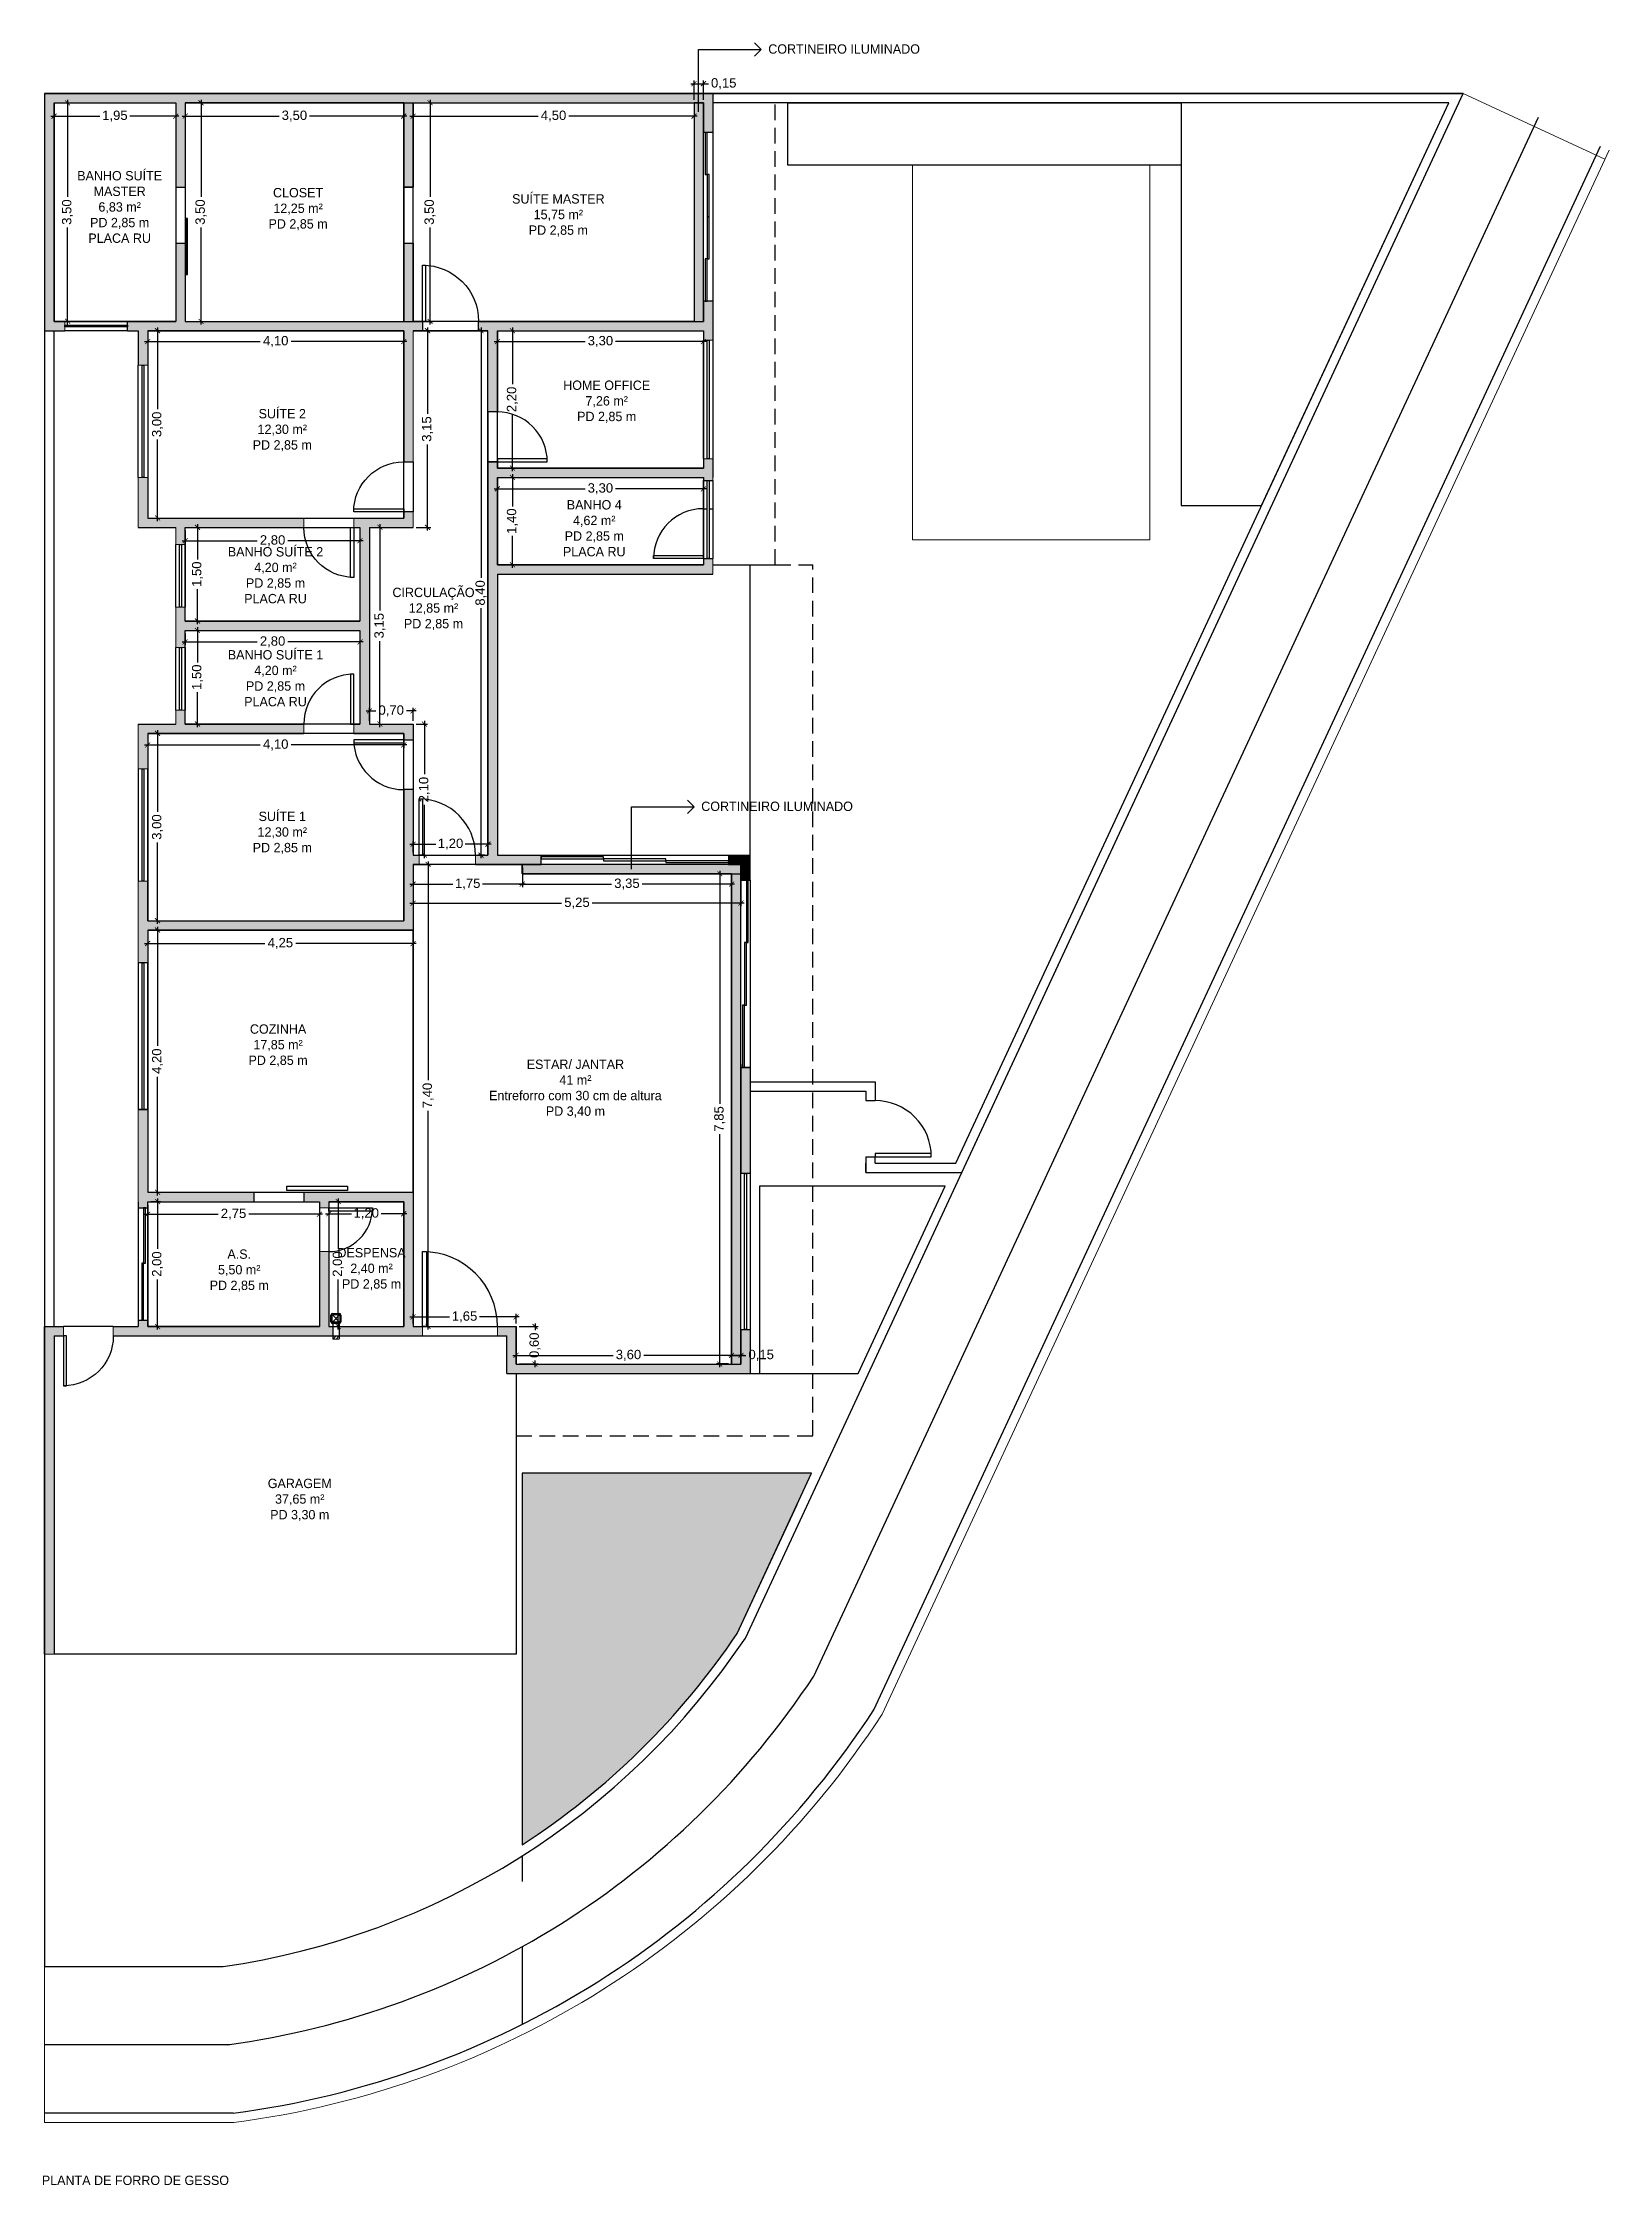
# Model space of a CAD drawing. Header units: metres. Extents: x 2690 to 3939, y 743 to 1123.
# Drawn here: x 3864.01 to 3889.1, y 766.53 to 800.85 of the extents above; entities that cross this region are included whole.
import ezdxf

# ---------------------------------------------------------------- set-up
doc = ezdxf.new("R2010")
doc.units = ezdxf.units.M
doc.set_wipeout_variables(frame=1)
doc.header["$PDMODE"] = 35
doc.linetypes.add('CYPELINEA', pattern=[0])
doc.linetypes.add('HIDDEN', pattern=[0.375, 0.25, -0.125])
for name, color, linetype in [('0-MOLDURA', 2, 'Continuous'), ('000 - Cota', 8, 'Continuous'), ('001', 1, 'Continuous'), ('01', 1, 'Continuous'), ('02', 2, 'Continuous'), ('02-BALDR-VIGA-EIXO-LOCAÇÃO', 1, 'Continuous'), ('03', 3, 'Continuous'), ('04', 4, 'Continuous'), ('1MOBILIÁRIOS', 1, 'Continuous'), ('_a const_hum', 253, 'Continuous'), ('_muro', 2, 'Continuous'), ('_parede int', 4, 'Continuous'), ('A CONSTRUIR', 10, 'Continuous'), ('ABERTURA', 2, 'Continuous'), ('ANOTAÇÕES', 2, 'Continuous'), ('ARQ-MOB', 1, 'Continuous'), ('caixilho', 2, 'Continuous'), ('TEXTOS', 3, 'CYPELINEA')]:
    doc.layers.add(name, color=color, linetype=linetype)
doc.layers.add('ALVENARIA', color=4, linetype='Continuous', lineweight=18)
doc.layers.add('ARQHATCH', color=8, linetype='Continuous', lineweight=0)
doc.layers.add('ARQ - Fixo & Sanitário_Caneta_No__218', color=7, linetype='Continuous', lineweight=13, true_color=0x4a4a4a)
doc.layers.add('EST - Laje_Caneta_No__218', color=7, linetype='Continuous', lineweight=13, true_color=0x4a4a4a)
doc.styles.add('ARIAL', font='arial.ttf')
doc.styles.add('ESCALA 1-100', font='GOTHIC.TTF', dxfattribs={"height": 0.15})
doc.dimstyles.new('SALVADOR 1-100 LC', dxfattribs={"dimtxt": 0.15, "dimasz": 0.08, "dimexe": 0.05, "dimexo": 0.05, "dimgap": 0.05, "dimtad": 0, "dimzin": 0, "dimtxsty": 'ARIAL', "dimblk": 'ARCHTICK', "dimcen": 0, "dimdle": 0.05, "dimclrd": 252, "dimclre": 252, "dimclrt": 2, "dimadec": 0, "dimazin": 0, "dimtfac": 1, "dimtofl": 0, "dimtmove": 0, "dimatfit": 3, "dimldrblk": 'OPEN30', "dimfxl": 0, "dimtolj": 1, "dimtzin": 0, "dimlwd": 25, "dimlwe": 25, "dimarcsym": 0})

msp = doc.modelspace()

# ---------------------------------------------------------------- texts
at = {"layer": '001', "char_height": 0.15, "attachment_point": 1, "style": 'ESCALA 1-100'}
for insert in [(3875.3119, 800.8237), (3874.2381, 788.6936)]:
    msp.add_mtext_dynamic_manual_height_columns('\\pxqc;CORTINEIRO ILUMINADO', width=3.064394, gutter_width=12.5, heights=[0], dxfattribs=dict(at, insert=insert))
at = {"layer": 'TEXTOS', "char_height": 0.15, "attachment_point": 1, "style": 'ESCALA 1-100'}
for s, width, heights, insert in [('\\pxqc;BANHO SUÍTE MASTER^J6,83 m² ^JPD 2,85 m^JPLACA RU', 1.786181, [0], (3864.3489, 798.7936)), ('\\pxqc;CLOSET^J12,25 m² ^JPD 2,85 m', 3.064394, [0], (3866.5672, 798.5222)), ('\\pxqc;SUÍTE MASTER^J15,75 m² ^JPD 2,85 m', 3.064394, [0], (3870.7355, 798.4226)), ('\\pxqc;HOME OFFICE^J7,26 m² ^JPD 2,85 m', 3.064394, [0], (3871.5098, 795.4379)), ('\\pxqc;SUÍTE 2^J12,30 m² ^JPD 2,85 m', 3.064394, [0], (3866.3138, 794.9824)), ('\\pxqc;BANHO 4^J4,62 m² ^JPD 2,85 m^JPLACA RU', 3.064394, [0], (3871.3105, 793.5226)), ('\\pxqc;BANHO SUÍTE 2^J4,20 m² ^JPD 2,85 m^JPLACA RU', 3.064394, [0], (3866.2057, 792.77)), ('\\pxqc;CIRCULAÇÃO^J12,85 m² ^JPD 2,85 m', 3.064394, [0], (3868.7361, 792.1193)), ('\\pxqc;BANHO SUÍTE 1^J4,20 m² ^JPD 2,85 m^JPLACA RU', 3.064394, [0], (3866.2057, 791.12)), ('\\pxqc;SUÍTE 1^J12,30 m² ^JPD 2,85 m', 3.064394, [0], (3866.3138, 788.5324)), ('\\pxqc;COZINHA^J17,85 m² ^JPD 2,85 m', 3.064394, [0], (3866.2469, 785.1257)), ('\\pxqc;ESTAR/ JANTAR^J41 m² ^JEntreforro com 30 cm de altura^JPD 3,40 m', 3.064394, [0], (3871.0087, 784.5612)), ('\\pxqc;A.S.^J5,50 m² ^JPD 2,85 m', 3.064394, [0], (3865.6249, 781.5211)), ('\\pxqc;DESPENSA^J2,40 m² ^JPD 2,85 m', 3.064394, [0], (3867.7435, 781.5436)), ('\\pxqc;GARAGEM^J37,65 m² ^JPD 3,30 m', 3.064394, [0], (3866.5939, 777.848)), ('\\pxqc;PLANTA DE FORRO DE GESSO', 4.382072, [0.1575], (3863.3036, 766.6853))]:
    msp.add_mtext_dynamic_manual_height_columns(s, width=width, gutter_width=12.5, heights=heights, dxfattribs=dict(at, insert=insert))

# ---------------------------------------------------------------- blocks, each defined once
blk = doc.blocks.new('*U7')
at = {"layer": '02'}
for p, q in [((0, 0), (0, 0.9)), ((0, 0.9), (0.05, 0.9)), ((0.05, 0.9), (0.05, 0)), ((0.05, 0), (0, 0))]:
    blk.add_line(p, q, dxfattribs=at)
at = {"layer": '02', "ltscale": 0.05}
blk.add_arc((0, 0), 0.9, 0, 90, dxfattribs=at)
blk = doc.blocks.new('*U4')
at = {"layer": '02'}
for p, q in [((-0.05, 0.8), (-0.05, 0)), ((0, 0.8), (-0.05, 0.8)), ((0, 0), (0, 0.8)), ((-0.05, 0), (0, 0))]:
    blk.add_line(p, q, dxfattribs=at)
at = {"layer": '02', "ltscale": 0.05}
blk.add_arc((0, 0), 0.8, 90, 180, dxfattribs=at)
blk = doc.blocks.new('*U6')
at = {"layer": '02'}
for p, q in [((0, 0), (0, 1)), ((0, 1), (0.05, 1)), ((0.05, 1), (0.05, 0)), ((0.05, 0), (0, 0))]:
    blk.add_line(p, q, dxfattribs=at)
at = {"layer": '02', "ltscale": 0.05}
blk.add_arc((0, 0), 1, 0, 90, dxfattribs=at)
blk = doc.blocks.new('*U5')
at = {"layer": '02'}
for p, q in [((0, 0), (0, 0.8)), ((0, 0.8), (0.05, 0.8)), ((0.05, 0.8), (0.05, 0)), ((0.05, 0), (0, 0))]:
    blk.add_line(p, q, dxfattribs=at)
at = {"layer": '02', "ltscale": 0.05}
blk.add_arc((0, 0), 0.8, 0, 90, dxfattribs=at)
blk = doc.blocks.new('*U3')
at = {"layer": '02'}
for p, q in [((-0.05, 0.9), (-0.05, 0)), ((0, 0.9), (-0.05, 0.9)), ((0, 0), (0, 0.9)), ((-0.05, 0), (0, 0))]:
    blk.add_line(p, q, dxfattribs=at)
at = {"layer": '02', "ltscale": 0.05}
blk.add_arc((0, 0), 0.9, 90, 180, dxfattribs=at)
blk = doc.blocks.new('*U8')
at = {"layer": '02'}
for p, q in [((0, 0), (0, 0.7)), ((0, 0.7), (0.05, 0.7)), ((0.05, 0.7), (0.05, 0)), ((0.05, 0), (0, 0))]:
    blk.add_line(p, q, dxfattribs=at)
at = {"layer": '02', "ltscale": 0.05}
blk.add_arc((0, 0), 0.7, 0, 90, dxfattribs=at)
blk = doc.blocks.new('_ArchTick')
at = {"color": 0, "linetype": 'ByBlock', "const_width": 0.15}
blk.add_lwpolyline([(-0.5, -0.5), (0.5, 0.5)], dxfattribs=at)
blk = doc.blocks.new('*D641')
at = {"layer": '001', "color": 252, "linetype": 'Continuous', "lineweight": 25, "transparency": 16777216}
for p, q in [((3874.991, 787.536), (3874.803, 787.536)), ((3874.853, 787.586), (3874.853, 783.855)), ((3874.853, 779.636), (3874.853, 783.366)), ((3874.991, 779.686), (3874.803, 779.686))]:
    blk.add_line(p, q, dxfattribs=at)
at = {"layer": 'DEFPOINTS', "color": 0, "transparency": 16777216}
for p in [(3875.041, 787.536), (3874.853, 779.686), (3875.041, 779.686)]:
    blk.add_point(p, dxfattribs=at)
at = {"layer": '001', "color": 252, "lineweight": 25, "transparency": 16777216, "xscale": 0.08, "yscale": 0.08, "zscale": 0.08}
for p, rotation in [((3874.853, 787.536), 90), ((3874.853, 779.686), 270)]:
    blk.add_blockref('_ArchTick', p, dxfattribs=dict(at, rotation=rotation))
at = {"layer": '001', "color": 2, "transparency": 16777216, "insert": (3874.853, 783.611), "char_height": 0.15, "attachment_point": 5, "rotation": 90, "style": 'ARIAL'}
blk.add_mtext('\\A1;7,85', dxfattribs=at)
blk = doc.blocks.new('_Open30')
at = {"color": 0, "linetype": 'ByBlock', "lineweight": -2}
for p, q in [((-1, 0.27), (0, 0)), ((0, 0), (-1, -0.27)), ((0, 0), (-1, 0))]:
    blk.add_line(p, q, dxfattribs=at)
blk = doc.blocks.new('*D642')
at = {"layer": '001', "color": 252, "linetype": 'Continuous', "lineweight": 25, "transparency": 16777216}
for p, q in [((3871.641, 787.372), (3873.12, 787.372)), ((3871.691, 787.486), (3871.691, 787.322)), ((3875.091, 787.372), (3873.611, 787.372)), ((3875.041, 787.486), (3875.041, 787.322))]:
    blk.add_line(p, q, dxfattribs=at)
at = {"layer": 'DEFPOINTS', "color": 0, "transparency": 16777216}
for p in [(3871.691, 787.536), (3875.041, 787.536), (3875.041, 787.372)]:
    blk.add_point(p, dxfattribs=at)
at = {"layer": '001', "color": 252, "lineweight": 25, "transparency": 16777216, "xscale": 0.08, "yscale": 0.08, "zscale": 0.08, "rotation": 180}
blk.add_blockref('_ArchTick', (3871.691, 787.372), dxfattribs=at)
at = {"layer": '001', "color": 252, "lineweight": 25, "transparency": 16777216, "xscale": 0.08, "yscale": 0.08, "zscale": 0.08}
blk.add_blockref('_ArchTick', (3875.041, 787.372), dxfattribs=at)
at = {"layer": '001', "color": 2, "transparency": 16777216, "insert": (3873.366, 787.372), "char_height": 0.15, "attachment_point": 5, "style": 'ARIAL'}
blk.add_mtext('\\A1;3,35', dxfattribs=at)
blk = doc.blocks.new('*D643')
at = {"layer": '001', "color": 252, "linetype": 'Continuous', "lineweight": 25, "transparency": 16777216}
for p, q in [((3869.941, 787.636), (3869.941, 787.322)), ((3871.691, 787.636), (3871.691, 787.322)), ((3869.891, 787.372), (3870.577, 787.372)), ((3871.741, 787.372), (3871.054, 787.372))]:
    blk.add_line(p, q, dxfattribs=at)
at = {"layer": 'DEFPOINTS', "color": 0, "transparency": 16777216}
for p in [(3869.941, 787.686), (3871.691, 787.686), (3871.691, 787.372)]:
    blk.add_point(p, dxfattribs=at)
at = {"layer": '001', "color": 252, "lineweight": 25, "transparency": 16777216, "xscale": 0.08, "yscale": 0.08, "zscale": 0.08, "rotation": 180}
blk.add_blockref('_ArchTick', (3869.941, 787.372), dxfattribs=at)
at = {"layer": '001', "color": 252, "lineweight": 25, "transparency": 16777216, "xscale": 0.08, "yscale": 0.08, "zscale": 0.08}
blk.add_blockref('_ArchTick', (3871.691, 787.372), dxfattribs=at)
at = {"layer": '001', "color": 2, "transparency": 16777216, "insert": (3870.816, 787.372), "char_height": 0.15, "attachment_point": 5, "style": 'ARIAL'}
blk.add_mtext('\\A1;1,75', dxfattribs=at)
blk = doc.blocks.new('*D644')
at = {"layer": '001', "color": 252, "linetype": 'Continuous', "lineweight": 25, "transparency": 16777216}
for p, q in [((3869.941, 787.636), (3869.941, 787.017)), ((3875.191, 787.636), (3875.191, 787.017)), ((3869.891, 787.067), (3872.32, 787.067)), ((3875.241, 787.067), (3872.811, 787.067))]:
    blk.add_line(p, q, dxfattribs=at)
at = {"layer": 'DEFPOINTS', "color": 0, "transparency": 16777216}
for p in [(3869.941, 787.686), (3875.191, 787.686), (3875.191, 787.067)]:
    blk.add_point(p, dxfattribs=at)
at = {"layer": '001', "color": 252, "lineweight": 25, "transparency": 16777216, "xscale": 0.08, "yscale": 0.08, "zscale": 0.08, "rotation": 180}
blk.add_blockref('_ArchTick', (3869.941, 787.067), dxfattribs=at)
at = {"layer": '001', "color": 252, "lineweight": 25, "transparency": 16777216, "xscale": 0.08, "yscale": 0.08, "zscale": 0.08}
blk.add_blockref('_ArchTick', (3875.191, 787.067), dxfattribs=at)
at = {"layer": '001', "color": 2, "transparency": 16777216, "insert": (3872.566, 787.067), "char_height": 0.15, "attachment_point": 5, "style": 'ARIAL'}
blk.add_mtext('\\A1;5,25', dxfattribs=at)
blk = doc.blocks.new('*D645')
at = {"layer": '001', "color": 252, "linetype": 'Continuous', "lineweight": 25, "transparency": 16777216}
for p, q in [((3869.991, 787.686), (3870.232, 787.686)), ((3870.182, 787.736), (3870.182, 784.23)), ((3870.182, 780.236), (3870.182, 783.742)), ((3869.991, 780.286), (3870.232, 780.286))]:
    blk.add_line(p, q, dxfattribs=at)
at = {"layer": 'DEFPOINTS', "color": 0, "transparency": 16777216}
for p in [(3869.941, 787.686), (3869.941, 780.286), (3870.182, 780.286)]:
    blk.add_point(p, dxfattribs=at)
at = {"layer": '001', "color": 252, "lineweight": 25, "transparency": 16777216, "xscale": 0.08, "yscale": 0.08, "zscale": 0.08}
for p, rotation in [((3870.182, 787.686), 90), ((3870.182, 780.286), 270)]:
    blk.add_blockref('_ArchTick', p, dxfattribs=dict(at, rotation=rotation))
at = {"layer": '001', "color": 2, "transparency": 16777216, "insert": (3870.182, 783.986), "char_height": 0.15, "attachment_point": 5, "rotation": 90, "style": 'ARIAL'}
blk.add_mtext('\\A1;7,40', dxfattribs=at)
blk = doc.blocks.new('*D646')
at = {"layer": '001', "color": 252, "linetype": 'Continuous', "lineweight": 25, "transparency": 16777216}
for p, q in [((3869.891, 780.44), (3870.527, 780.44)), ((3869.941, 780.336), (3869.941, 780.49)), ((3871.641, 780.44), (3871.004, 780.44)), ((3871.591, 780.336), (3871.591, 780.49))]:
    blk.add_line(p, q, dxfattribs=at)
at = {"layer": 'DEFPOINTS', "color": 0, "transparency": 16777216}
for p in [(3871.591, 780.44), (3869.941, 780.286), (3871.591, 780.286)]:
    blk.add_point(p, dxfattribs=at)
at = {"layer": '001', "color": 252, "lineweight": 25, "transparency": 16777216, "xscale": 0.08, "yscale": 0.08, "zscale": 0.08, "rotation": 180}
blk.add_blockref('_ArchTick', (3869.941, 780.44), dxfattribs=at)
at = {"layer": '001', "color": 252, "lineweight": 25, "transparency": 16777216, "xscale": 0.08, "yscale": 0.08, "zscale": 0.08}
blk.add_blockref('_ArchTick', (3871.591, 780.44), dxfattribs=at)
at = {"layer": '001', "color": 2, "transparency": 16777216, "insert": (3870.766, 780.44), "char_height": 0.15, "attachment_point": 5, "style": 'ARIAL'}
blk.add_mtext('\\A1;1,65', dxfattribs=at)
blk = doc.blocks.new('*D647')
at = {"layer": '001', "color": 252, "linetype": 'Continuous', "lineweight": 25, "transparency": 16777216}
for p, q in [((3871.894, 780.336), (3871.894, 780.23)), ((3871.641, 780.286), (3871.944, 780.286)), ((3871.641, 779.686), (3871.944, 779.686)), ((3871.894, 779.636), (3871.894, 779.741))]:
    blk.add_line(p, q, dxfattribs=at)
at = {"layer": 'DEFPOINTS', "color": 0, "transparency": 16777216}
for p in [(3871.591, 780.286), (3871.591, 779.686), (3871.894, 779.686)]:
    blk.add_point(p, dxfattribs=at)
at = {"layer": '001', "color": 252, "lineweight": 25, "transparency": 16777216, "xscale": 0.08, "yscale": 0.08, "zscale": 0.08}
for p, rotation in [((3871.894, 780.286), 90), ((3871.894, 779.686), 270)]:
    blk.add_blockref('_ArchTick', p, dxfattribs=dict(at, rotation=rotation))
at = {"layer": '001', "color": 2, "transparency": 16777216, "insert": (3871.894, 779.986), "char_height": 0.15, "attachment_point": 5, "rotation": 90, "style": 'ARIAL'}
blk.add_mtext('\\A1;0,60', dxfattribs=at)
blk = doc.blocks.new('*D648')
at = {"layer": '001', "color": 252, "linetype": 'Continuous', "lineweight": 25, "transparency": 16777216}
for p, q in [((3871.541, 779.824), (3873.146, 779.824)), ((3871.591, 779.736), (3871.591, 779.874)), ((3875.241, 779.824), (3873.635, 779.824)), ((3875.191, 779.736), (3875.191, 779.874))]:
    blk.add_line(p, q, dxfattribs=at)
at = {"layer": 'DEFPOINTS', "color": 0, "transparency": 16777216}
for p in [(3871.591, 779.686), (3875.191, 779.824), (3875.191, 779.686)]:
    blk.add_point(p, dxfattribs=at)
at = {"layer": '001', "color": 252, "lineweight": 25, "transparency": 16777216, "xscale": 0.08, "yscale": 0.08, "zscale": 0.08, "rotation": 180}
blk.add_blockref('_ArchTick', (3871.591, 779.824), dxfattribs=at)
at = {"layer": '001', "color": 252, "lineweight": 25, "transparency": 16777216, "xscale": 0.08, "yscale": 0.08, "zscale": 0.08}
blk.add_blockref('_ArchTick', (3875.191, 779.824), dxfattribs=at)
at = {"layer": '001', "color": 2, "transparency": 16777216, "insert": (3873.391, 779.824), "char_height": 0.15, "attachment_point": 5, "style": 'ARIAL'}
blk.add_mtext('\\A1;3,60', dxfattribs=at)
blk = doc.blocks.new('*D640')
at = {"layer": '001', "color": 252, "linetype": 'Continuous', "lineweight": 25, "transparency": 16777216}
for p, q in [((3874.991, 779.824), (3875.191, 779.824)), ((3875.041, 779.736), (3875.041, 779.874)), ((3875.191, 779.736), (3875.191, 779.874)), ((3875.191, 779.824), (3875.271, 779.824))]:
    blk.add_line(p, q, dxfattribs=at)
at = {"layer": 'DEFPOINTS', "color": 0, "transparency": 16777216}
for p in [(3875.041, 779.686), (3875.191, 779.824), (3875.191, 779.686)]:
    blk.add_point(p, dxfattribs=at)
at = {"layer": '001', "color": 252, "lineweight": 25, "transparency": 16777216, "xscale": 0.08, "yscale": 0.08, "zscale": 0.08, "rotation": 180}
blk.add_blockref('_ArchTick', (3875.041, 779.824), dxfattribs=at)
at = {"layer": '001', "color": 252, "lineweight": 25, "transparency": 16777216, "xscale": 0.08, "yscale": 0.08, "zscale": 0.08}
blk.add_blockref('_ArchTick', (3875.191, 779.824), dxfattribs=at)
at = {"layer": '001', "color": 2, "transparency": 16777216, "insert": (3875.516, 779.824), "char_height": 0.15, "attachment_point": 5, "style": 'ARIAL'}
blk.add_mtext('\\A1;0,15', dxfattribs=at)
blk = doc.blocks.new('*D649')
at = {"layer": '001', "color": 252, "linetype": 'Continuous', "lineweight": 25, "transparency": 16777216}
for p, q in [((3868.641, 782.286), (3868.792, 782.286)), ((3868.742, 782.336), (3868.742, 781.532)), ((3868.742, 780.236), (3868.742, 781.04)), ((3868.641, 780.286), (3868.792, 780.286))]:
    blk.add_line(p, q, dxfattribs=at)
at = {"layer": 'DEFPOINTS', "color": 0, "transparency": 16777216}
for p in [(3868.591, 782.286), (3868.742, 782.286), (3868.591, 780.286)]:
    blk.add_point(p, dxfattribs=at)
at = {"layer": '001', "color": 252, "lineweight": 25, "transparency": 16777216, "xscale": 0.08, "yscale": 0.08, "zscale": 0.08}
for p, rotation in [((3868.742, 782.286), 90), ((3868.742, 780.286), 270)]:
    blk.add_blockref('_ArchTick', p, dxfattribs=dict(at, rotation=rotation))
at = {"layer": '001', "color": 2, "transparency": 16777216, "insert": (3868.742, 781.286), "char_height": 0.15, "attachment_point": 5, "rotation": 90, "style": 'ARIAL'}
blk.add_mtext('\\A1;2,00', dxfattribs=at)
blk = doc.blocks.new('*D650')
at = {"layer": '001', "color": 252, "linetype": 'Continuous', "lineweight": 25, "transparency": 16777216}
for p, q in [((3868.541, 782.092), (3868.953, 782.092)), ((3868.591, 782.236), (3868.591, 782.042)), ((3869.841, 782.092), (3869.428, 782.092)), ((3869.791, 782.236), (3869.791, 782.042))]:
    blk.add_line(p, q, dxfattribs=at)
at = {"layer": 'DEFPOINTS', "color": 0, "transparency": 16777216}
for p in [(3868.591, 782.286), (3869.791, 782.286), (3869.791, 782.092)]:
    blk.add_point(p, dxfattribs=at)
at = {"layer": '001', "color": 252, "lineweight": 25, "transparency": 16777216, "xscale": 0.08, "yscale": 0.08, "zscale": 0.08, "rotation": 180}
blk.add_blockref('_ArchTick', (3868.591, 782.092), dxfattribs=at)
at = {"layer": '001', "color": 252, "lineweight": 25, "transparency": 16777216, "xscale": 0.08, "yscale": 0.08, "zscale": 0.08}
blk.add_blockref('_ArchTick', (3869.791, 782.092), dxfattribs=at)
at = {"layer": '001', "color": 2, "transparency": 16777216, "insert": (3869.191, 782.092), "char_height": 0.15, "attachment_point": 5, "style": 'ARIAL'}
blk.add_mtext('\\A1;1,20', dxfattribs=at)
blk = doc.blocks.new('*D651')
at = {"layer": '001', "color": 252, "linetype": 'Continuous', "lineweight": 25, "transparency": 16777216}
for p, q in [((3865.741, 782.286), (3865.899, 782.286)), ((3865.849, 782.336), (3865.849, 781.532)), ((3865.849, 780.236), (3865.849, 781.04)), ((3865.741, 780.286), (3865.899, 780.286))]:
    blk.add_line(p, q, dxfattribs=at)
at = {"layer": 'DEFPOINTS', "color": 0, "transparency": 16777216}
for p in [(3865.691, 782.286), (3865.849, 782.286), (3865.691, 780.286)]:
    blk.add_point(p, dxfattribs=at)
at = {"layer": '001', "color": 252, "lineweight": 25, "transparency": 16777216, "xscale": 0.08, "yscale": 0.08, "zscale": 0.08}
for p, rotation in [((3865.849, 782.286), 90), ((3865.849, 780.286), 270)]:
    blk.add_blockref('_ArchTick', p, dxfattribs=dict(at, rotation=rotation))
at = {"layer": '001', "color": 2, "transparency": 16777216, "insert": (3865.849, 781.286), "char_height": 0.15, "attachment_point": 5, "rotation": 90, "style": 'ARIAL'}
blk.add_mtext('\\A1;2,00', dxfattribs=at)
blk = doc.blocks.new('*D652')
at = {"layer": '001', "color": 252, "linetype": 'Continuous', "lineweight": 25, "transparency": 16777216}
for p, q in [((3865.641, 782.085), (3866.819, 782.085)), ((3865.691, 782.236), (3865.691, 782.035)), ((3868.491, 782.085), (3867.312, 782.085)), ((3868.441, 782.236), (3868.441, 782.035))]:
    blk.add_line(p, q, dxfattribs=at)
at = {"layer": 'DEFPOINTS', "color": 0, "transparency": 16777216}
for p in [(3865.691, 782.286), (3868.441, 782.286), (3868.441, 782.085)]:
    blk.add_point(p, dxfattribs=at)
at = {"layer": '001', "color": 252, "lineweight": 25, "transparency": 16777216, "xscale": 0.08, "yscale": 0.08, "zscale": 0.08, "rotation": 180}
blk.add_blockref('_ArchTick', (3865.691, 782.085), dxfattribs=at)
at = {"layer": '001', "color": 252, "lineweight": 25, "transparency": 16777216, "xscale": 0.08, "yscale": 0.08, "zscale": 0.08}
blk.add_blockref('_ArchTick', (3868.441, 782.085), dxfattribs=at)
at = {"layer": '001', "color": 2, "transparency": 16777216, "insert": (3867.066, 782.085), "char_height": 0.15, "attachment_point": 5, "style": 'ARIAL'}
blk.add_mtext('\\A1;2,75', dxfattribs=at)
blk = doc.blocks.new('*D653')
at = {"layer": '001', "color": 252, "linetype": 'Continuous', "lineweight": 25, "transparency": 16777216}
for p, q in [((3865.741, 786.636), (3865.899, 786.636)), ((3865.849, 786.686), (3865.849, 784.783)), ((3865.849, 782.386), (3865.849, 784.288)), ((3865.741, 782.436), (3865.899, 782.436))]:
    blk.add_line(p, q, dxfattribs=at)
at = {"layer": 'DEFPOINTS', "color": 0, "transparency": 16777216}
for p in [(3865.691, 786.636), (3865.849, 786.636), (3865.691, 782.436)]:
    blk.add_point(p, dxfattribs=at)
at = {"layer": '001', "color": 252, "lineweight": 25, "transparency": 16777216, "xscale": 0.08, "yscale": 0.08, "zscale": 0.08}
for p, rotation in [((3865.849, 786.636), 90), ((3865.849, 782.436), 270)]:
    blk.add_blockref('_ArchTick', p, dxfattribs=dict(at, rotation=rotation))
at = {"layer": '001', "color": 2, "transparency": 16777216, "insert": (3865.849, 784.536), "char_height": 0.15, "attachment_point": 5, "rotation": 90, "style": 'ARIAL'}
blk.add_mtext('\\A1;4,20', dxfattribs=at)
blk = doc.blocks.new('*D654')
at = {"layer": '001', "color": 252, "linetype": 'Continuous', "lineweight": 25, "transparency": 16777216}
for p, q in [((3865.691, 786.586), (3865.691, 786.371)), ((3869.941, 786.586), (3869.941, 786.371)), ((3865.641, 786.421), (3867.567, 786.421)), ((3869.991, 786.421), (3868.064, 786.421))]:
    blk.add_line(p, q, dxfattribs=at)
at = {"layer": 'DEFPOINTS', "color": 0, "transparency": 16777216}
for p in [(3865.691, 786.636), (3869.941, 786.636), (3869.941, 786.421)]:
    blk.add_point(p, dxfattribs=at)
at = {"layer": '001', "color": 252, "lineweight": 25, "transparency": 16777216, "xscale": 0.08, "yscale": 0.08, "zscale": 0.08, "rotation": 180}
blk.add_blockref('_ArchTick', (3865.691, 786.421), dxfattribs=at)
at = {"layer": '001', "color": 252, "lineweight": 25, "transparency": 16777216, "xscale": 0.08, "yscale": 0.08, "zscale": 0.08}
blk.add_blockref('_ArchTick', (3869.941, 786.421), dxfattribs=at)
at = {"layer": '001', "color": 2, "transparency": 16777216, "insert": (3867.816, 786.421), "char_height": 0.15, "attachment_point": 5, "style": 'ARIAL'}
blk.add_mtext('\\A1;4,25', dxfattribs=at)
blk = doc.blocks.new('*D655')
at = {"layer": '001', "color": 252, "linetype": 'Continuous', "lineweight": 25, "transparency": 16777216}
for p, q in [((3865.741, 789.786), (3865.899, 789.786)), ((3865.849, 789.836), (3865.849, 788.53)), ((3865.849, 786.736), (3865.849, 788.041)), ((3865.741, 786.786), (3865.899, 786.786))]:
    blk.add_line(p, q, dxfattribs=at)
at = {"layer": 'DEFPOINTS', "color": 0, "transparency": 16777216}
for p in [(3865.691, 789.786), (3865.849, 789.786), (3865.691, 786.786)]:
    blk.add_point(p, dxfattribs=at)
at = {"layer": '001', "color": 252, "lineweight": 25, "transparency": 16777216, "xscale": 0.08, "yscale": 0.08, "zscale": 0.08}
for p, rotation in [((3865.849, 789.786), 90), ((3865.849, 786.786), 270)]:
    blk.add_blockref('_ArchTick', p, dxfattribs=dict(at, rotation=rotation))
at = {"layer": '001', "color": 2, "transparency": 16777216, "insert": (3865.849, 788.286), "char_height": 0.15, "attachment_point": 5, "rotation": 90, "style": 'ARIAL'}
blk.add_mtext('\\A1;3,00', dxfattribs=at)
blk = doc.blocks.new('*D656')
at = {"layer": '001', "color": 252, "linetype": 'Continuous', "lineweight": 25, "transparency": 16777216}
for p, q in [((3865.641, 789.601), (3867.493, 789.601)), ((3865.691, 789.736), (3865.691, 789.551)), ((3869.841, 789.601), (3867.988, 789.601)), ((3869.791, 789.736), (3869.791, 789.551))]:
    blk.add_line(p, q, dxfattribs=at)
at = {"layer": 'DEFPOINTS', "color": 0, "transparency": 16777216}
for p in [(3865.691, 789.786), (3869.791, 789.786), (3869.791, 789.601)]:
    blk.add_point(p, dxfattribs=at)
at = {"layer": '001', "color": 252, "lineweight": 25, "transparency": 16777216, "xscale": 0.08, "yscale": 0.08, "zscale": 0.08, "rotation": 180}
blk.add_blockref('_ArchTick', (3865.691, 789.601), dxfattribs=at)
at = {"layer": '001', "color": 252, "lineweight": 25, "transparency": 16777216, "xscale": 0.08, "yscale": 0.08, "zscale": 0.08}
blk.add_blockref('_ArchTick', (3869.791, 789.601), dxfattribs=at)
at = {"layer": '001', "color": 2, "transparency": 16777216, "insert": (3867.741, 789.601), "char_height": 0.15, "attachment_point": 5, "style": 'ARIAL'}
blk.add_mtext('\\A1;4,10', dxfattribs=at)
blk = doc.blocks.new('*D657')
at = {"layer": '001', "color": 252, "linetype": 'Continuous', "lineweight": 25, "transparency": 16777216}
for p, q in [((3866.341, 791.436), (3866.539, 791.436)), ((3866.489, 791.486), (3866.489, 790.923)), ((3866.489, 789.886), (3866.489, 790.448)), ((3866.341, 789.936), (3866.539, 789.936))]:
    blk.add_line(p, q, dxfattribs=at)
at = {"layer": 'DEFPOINTS', "color": 0, "transparency": 16777216}
for p in [(3866.291, 791.436), (3866.489, 791.436), (3866.291, 789.936)]:
    blk.add_point(p, dxfattribs=at)
at = {"layer": '001', "color": 252, "lineweight": 25, "transparency": 16777216, "xscale": 0.08, "yscale": 0.08, "zscale": 0.08}
for p, rotation in [((3866.489, 791.436), 90), ((3866.489, 789.936), 270)]:
    blk.add_blockref('_ArchTick', p, dxfattribs=dict(at, rotation=rotation))
at = {"layer": '001', "color": 2, "transparency": 16777216, "insert": (3866.489, 790.686), "char_height": 0.15, "attachment_point": 5, "rotation": 90, "style": 'ARIAL'}
blk.add_mtext('\\A1;1,50', dxfattribs=at)
blk = doc.blocks.new('*D658')
at = {"layer": '001', "color": 252, "linetype": 'Continuous', "lineweight": 25, "transparency": 16777216}
for p, q in [((3866.291, 791.386), (3866.291, 791.202)), ((3869.091, 791.386), (3869.091, 791.202)), ((3866.241, 791.252), (3867.445, 791.252)), ((3869.141, 791.252), (3867.936, 791.252))]:
    blk.add_line(p, q, dxfattribs=at)
at = {"layer": 'DEFPOINTS', "color": 0, "transparency": 16777216}
for p in [(3866.291, 791.436), (3869.091, 791.436), (3869.091, 791.252)]:
    blk.add_point(p, dxfattribs=at)
at = {"layer": '001', "color": 252, "lineweight": 25, "transparency": 16777216, "xscale": 0.08, "yscale": 0.08, "zscale": 0.08, "rotation": 180}
blk.add_blockref('_ArchTick', (3866.291, 791.252), dxfattribs=at)
at = {"layer": '001', "color": 252, "lineweight": 25, "transparency": 16777216, "xscale": 0.08, "yscale": 0.08, "zscale": 0.08}
blk.add_blockref('_ArchTick', (3869.091, 791.252), dxfattribs=at)
at = {"layer": '001', "color": 2, "transparency": 16777216, "insert": (3867.691, 791.252), "char_height": 0.15, "attachment_point": 5, "style": 'ARIAL'}
blk.add_mtext('\\A1;2,80', dxfattribs=at)
blk = doc.blocks.new('*D659')
at = {"layer": '001', "color": 252, "linetype": 'Continuous', "lineweight": 25, "transparency": 16777216}
for p, q in [((3866.341, 793.086), (3866.539, 793.086)), ((3866.489, 793.136), (3866.489, 792.573)), ((3866.489, 791.536), (3866.489, 792.098)), ((3866.341, 791.586), (3866.539, 791.586))]:
    blk.add_line(p, q, dxfattribs=at)
at = {"layer": 'DEFPOINTS', "color": 0, "transparency": 16777216}
for p in [(3866.291, 793.086), (3866.489, 793.086), (3866.291, 791.586)]:
    blk.add_point(p, dxfattribs=at)
at = {"layer": '001', "color": 252, "lineweight": 25, "transparency": 16777216, "xscale": 0.08, "yscale": 0.08, "zscale": 0.08}
for p, rotation in [((3866.489, 793.086), 90), ((3866.489, 791.586), 270)]:
    blk.add_blockref('_ArchTick', p, dxfattribs=dict(at, rotation=rotation))
at = {"layer": '001', "color": 2, "transparency": 16777216, "insert": (3866.489, 792.336), "char_height": 0.15, "attachment_point": 5, "rotation": 90, "style": 'ARIAL'}
blk.add_mtext('\\A1;1,50', dxfattribs=at)
blk = doc.blocks.new('*D660')
at = {"layer": '001', "color": 252, "linetype": 'Continuous', "lineweight": 25, "transparency": 16777216}
for p, q in [((3866.291, 793.036), (3866.291, 792.821)), ((3869.091, 793.036), (3869.091, 792.821)), ((3866.241, 792.871), (3867.445, 792.871)), ((3869.141, 792.871), (3867.936, 792.871))]:
    blk.add_line(p, q, dxfattribs=at)
at = {"layer": 'DEFPOINTS', "color": 0, "transparency": 16777216}
for p in [(3866.291, 793.086), (3869.091, 793.086), (3869.091, 792.871)]:
    blk.add_point(p, dxfattribs=at)
at = {"layer": '001', "color": 252, "lineweight": 25, "transparency": 16777216, "xscale": 0.08, "yscale": 0.08, "zscale": 0.08, "rotation": 180}
blk.add_blockref('_ArchTick', (3866.291, 792.871), dxfattribs=at)
at = {"layer": '001', "color": 252, "lineweight": 25, "transparency": 16777216, "xscale": 0.08, "yscale": 0.08, "zscale": 0.08}
blk.add_blockref('_ArchTick', (3869.091, 792.871), dxfattribs=at)
at = {"layer": '001', "color": 2, "transparency": 16777216, "insert": (3867.691, 792.871), "char_height": 0.15, "attachment_point": 5, "style": 'ARIAL'}
blk.add_mtext('\\A1;2,80', dxfattribs=at)
blk = doc.blocks.new('*D661')
at = {"layer": '001', "color": 252, "linetype": 'Continuous', "lineweight": 25, "transparency": 16777216}
for p, q in [((3865.741, 796.236), (3865.899, 796.236)), ((3865.849, 796.286), (3865.849, 794.98)), ((3865.849, 793.186), (3865.849, 794.491)), ((3865.741, 793.236), (3865.899, 793.236))]:
    blk.add_line(p, q, dxfattribs=at)
at = {"layer": 'DEFPOINTS', "color": 0, "transparency": 16777216}
for p in [(3865.691, 796.236), (3865.849, 796.236), (3865.691, 793.236)]:
    blk.add_point(p, dxfattribs=at)
at = {"layer": '001', "color": 252, "lineweight": 25, "transparency": 16777216, "xscale": 0.08, "yscale": 0.08, "zscale": 0.08}
for p, rotation in [((3865.849, 796.236), 90), ((3865.849, 793.236), 270)]:
    blk.add_blockref('_ArchTick', p, dxfattribs=dict(at, rotation=rotation))
at = {"layer": '001', "color": 2, "transparency": 16777216, "insert": (3865.849, 794.736), "char_height": 0.15, "attachment_point": 5, "rotation": 90, "style": 'ARIAL'}
blk.add_mtext('\\A1;3,00', dxfattribs=at)
blk = doc.blocks.new('*D662')
at = {"layer": '001', "color": 252, "linetype": 'Continuous', "lineweight": 25, "transparency": 16777216}
for p, q in [((3865.691, 796.186), (3865.691, 796.013)), ((3869.791, 796.186), (3869.791, 796.013)), ((3865.641, 796.063), (3867.493, 796.063)), ((3869.841, 796.063), (3867.988, 796.063))]:
    blk.add_line(p, q, dxfattribs=at)
at = {"layer": 'DEFPOINTS', "color": 0, "transparency": 16777216}
for p in [(3865.691, 796.236), (3869.791, 796.236), (3869.791, 796.063)]:
    blk.add_point(p, dxfattribs=at)
at = {"layer": '001', "color": 252, "lineweight": 25, "transparency": 16777216, "xscale": 0.08, "yscale": 0.08, "zscale": 0.08, "rotation": 180}
blk.add_blockref('_ArchTick', (3865.691, 796.063), dxfattribs=at)
at = {"layer": '001', "color": 252, "lineweight": 25, "transparency": 16777216, "xscale": 0.08, "yscale": 0.08, "zscale": 0.08}
blk.add_blockref('_ArchTick', (3869.791, 796.063), dxfattribs=at)
at = {"layer": '001', "color": 2, "transparency": 16777216, "insert": (3867.741, 796.063), "char_height": 0.15, "attachment_point": 5, "style": 'ARIAL'}
blk.add_mtext('\\A1;4,10', dxfattribs=at)
blk = doc.blocks.new('*D668')
at = {"layer": '001', "color": 252, "linetype": 'Continuous', "lineweight": 25, "transparency": 16777216}
for p, q in [((3869.291, 793.086), (3869.46, 793.086)), ((3869.41, 793.136), (3869.41, 791.756)), ((3869.41, 789.886), (3869.41, 791.265)), ((3869.291, 789.936), (3869.46, 789.936))]:
    blk.add_line(p, q, dxfattribs=at)
at = {"layer": 'DEFPOINTS', "color": 0, "transparency": 16777216}
for p in [(3869.241, 793.086), (3869.41, 793.086), (3869.241, 789.936)]:
    blk.add_point(p, dxfattribs=at)
at = {"layer": '001', "color": 252, "lineweight": 25, "transparency": 16777216, "xscale": 0.08, "yscale": 0.08, "zscale": 0.08}
for p, rotation in [((3869.41, 793.086), 90), ((3869.41, 789.936), 270)]:
    blk.add_blockref('_ArchTick', p, dxfattribs=dict(at, rotation=rotation))
at = {"layer": '001', "color": 2, "transparency": 16777216, "insert": (3869.41, 791.511), "char_height": 0.15, "attachment_point": 5, "rotation": 90, "style": 'ARIAL'}
blk.add_mtext('\\A1;3,15', dxfattribs=at)
blk = doc.blocks.new('*D669')
at = {"layer": '001', "color": 252, "linetype": 'Continuous', "lineweight": 25, "transparency": 16777216}
for p, q in [((3869.191, 790.146), (3869.346, 790.146)), ((3869.241, 789.986), (3869.241, 790.196)), ((3869.991, 790.146), (3869.835, 790.146)), ((3869.941, 789.986), (3869.941, 790.196))]:
    blk.add_line(p, q, dxfattribs=at)
at = {"layer": 'DEFPOINTS', "color": 0, "transparency": 16777216}
for p in [(3869.241, 789.936), (3869.941, 790.146), (3869.941, 789.936)]:
    blk.add_point(p, dxfattribs=at)
at = {"layer": '001', "color": 252, "lineweight": 25, "transparency": 16777216, "xscale": 0.08, "yscale": 0.08, "zscale": 0.08, "rotation": 180}
blk.add_blockref('_ArchTick', (3869.241, 790.146), dxfattribs=at)
at = {"layer": '001', "color": 252, "lineweight": 25, "transparency": 16777216, "xscale": 0.08, "yscale": 0.08, "zscale": 0.08}
blk.add_blockref('_ArchTick', (3869.941, 790.146), dxfattribs=at)
at = {"layer": '001', "color": 2, "transparency": 16777216, "insert": (3869.591, 790.146), "char_height": 0.15, "attachment_point": 5, "style": 'ARIAL'}
blk.add_mtext('\\A1;0,70', dxfattribs=at)
blk = doc.blocks.new('*D670')
at = {"layer": '001', "color": 252, "linetype": 'Continuous', "lineweight": 25, "transparency": 16777216}
for p, q in [((3869.991, 789.936), (3870.174, 789.936)), ((3870.124, 789.986), (3870.124, 789.132)), ((3870.124, 787.786), (3870.124, 788.64)), ((3869.991, 787.836), (3870.174, 787.836))]:
    blk.add_line(p, q, dxfattribs=at)
at = {"layer": 'DEFPOINTS', "color": 0, "transparency": 16777216}
for p in [(3869.941, 789.936), (3869.941, 787.836), (3870.124, 787.836)]:
    blk.add_point(p, dxfattribs=at)
at = {"layer": '001', "color": 252, "lineweight": 25, "transparency": 16777216, "xscale": 0.08, "yscale": 0.08, "zscale": 0.08}
for p, rotation in [((3870.124, 789.936), 90), ((3870.124, 787.836), 270)]:
    blk.add_blockref('_ArchTick', p, dxfattribs=dict(at, rotation=rotation))
at = {"layer": '001', "color": 2, "transparency": 16777216, "insert": (3870.124, 788.886), "char_height": 0.15, "attachment_point": 5, "rotation": 90, "style": 'ARIAL'}
blk.add_mtext('\\A1;2,10', dxfattribs=at)
blk = doc.blocks.new('*D671')
at = {"layer": '001', "color": 252, "linetype": 'Continuous', "lineweight": 25, "transparency": 16777216}
for p, q in [((3869.891, 788.012), (3870.303, 788.012)), ((3869.941, 787.886), (3869.941, 788.062)), ((3871.191, 788.012), (3870.778, 788.012)), ((3871.141, 787.886), (3871.141, 788.062))]:
    blk.add_line(p, q, dxfattribs=at)
at = {"layer": 'DEFPOINTS', "color": 0, "transparency": 16777216}
for p in [(3871.141, 788.012), (3869.941, 787.836), (3871.141, 787.836)]:
    blk.add_point(p, dxfattribs=at)
at = {"layer": '001', "color": 252, "lineweight": 25, "transparency": 16777216, "xscale": 0.08, "yscale": 0.08, "zscale": 0.08, "rotation": 180}
blk.add_blockref('_ArchTick', (3869.941, 788.012), dxfattribs=at)
at = {"layer": '001', "color": 252, "lineweight": 25, "transparency": 16777216, "xscale": 0.08, "yscale": 0.08, "zscale": 0.08}
blk.add_blockref('_ArchTick', (3871.141, 788.012), dxfattribs=at)
at = {"layer": '001', "color": 2, "transparency": 16777216, "insert": (3870.541, 788.012), "char_height": 0.15, "attachment_point": 5, "style": 'ARIAL'}
blk.add_mtext('\\A1;1,20', dxfattribs=at)
blk = doc.blocks.new('*D663')
at = {"layer": '001', "color": 252, "linetype": 'Continuous', "lineweight": 25, "transparency": 16777216}
for p, q in [((3871.091, 796.236), (3870.979, 796.236)), ((3871.029, 796.286), (3871.029, 792.28)), ((3871.029, 787.786), (3871.029, 791.791)), ((3871.091, 787.836), (3870.979, 787.836))]:
    blk.add_line(p, q, dxfattribs=at)
at = {"layer": 'DEFPOINTS', "color": 0, "transparency": 16777216}
for p in [(3871.029, 796.236), (3871.141, 796.236), (3871.141, 787.836)]:
    blk.add_point(p, dxfattribs=at)
at = {"layer": '001', "color": 252, "lineweight": 25, "transparency": 16777216, "xscale": 0.08, "yscale": 0.08, "zscale": 0.08}
for p, rotation in [((3871.029, 796.236), 90), ((3871.029, 787.836), 270)]:
    blk.add_blockref('_ArchTick', p, dxfattribs=dict(at, rotation=rotation))
at = {"layer": '001', "color": 2, "transparency": 16777216, "insert": (3871.029, 792.036), "char_height": 0.15, "attachment_point": 5, "rotation": 90, "style": 'ARIAL'}
blk.add_mtext('\\A1;8,40', dxfattribs=at)
blk = doc.blocks.new('*D664')
at = {"layer": '001', "color": 252, "linetype": 'Continuous', "lineweight": 25, "transparency": 16777216}
for p, q in [((3869.991, 796.236), (3870.223, 796.236)), ((3870.173, 796.286), (3870.173, 794.906)), ((3870.173, 793.036), (3870.173, 794.415)), ((3869.991, 793.086), (3870.223, 793.086))]:
    blk.add_line(p, q, dxfattribs=at)
at = {"layer": 'DEFPOINTS', "color": 0, "transparency": 16777216}
for p in [(3869.941, 796.236), (3870.173, 796.236), (3869.941, 793.086)]:
    blk.add_point(p, dxfattribs=at)
at = {"layer": '001', "color": 252, "lineweight": 25, "transparency": 16777216, "xscale": 0.08, "yscale": 0.08, "zscale": 0.08}
for p, rotation in [((3870.173, 796.236), 90), ((3870.173, 793.086), 270)]:
    blk.add_blockref('_ArchTick', p, dxfattribs=dict(at, rotation=rotation))
at = {"layer": '001', "color": 2, "transparency": 16777216, "insert": (3870.173, 794.661), "char_height": 0.15, "attachment_point": 5, "rotation": 90, "style": 'ARIAL'}
blk.add_mtext('\\A1;3,15', dxfattribs=at)
blk = doc.blocks.new('*D665')
at = {"layer": '001', "color": 252, "linetype": 'Continuous', "lineweight": 25, "transparency": 16777216}
for p, q in [((3871.341, 796.236), (3871.582, 796.236)), ((3871.532, 796.286), (3871.532, 795.382)), ((3871.532, 793.986), (3871.532, 794.89)), ((3871.341, 794.036), (3871.582, 794.036))]:
    blk.add_line(p, q, dxfattribs=at)
at = {"layer": 'DEFPOINTS', "color": 0, "transparency": 16777216}
for p in [(3871.291, 796.236), (3871.532, 796.236), (3871.291, 794.036)]:
    blk.add_point(p, dxfattribs=at)
at = {"layer": '001', "color": 252, "lineweight": 25, "transparency": 16777216, "xscale": 0.08, "yscale": 0.08, "zscale": 0.08}
for p, rotation in [((3871.532, 796.236), 90), ((3871.532, 794.036), 270)]:
    blk.add_blockref('_ArchTick', p, dxfattribs=dict(at, rotation=rotation))
at = {"layer": '001', "color": 2, "transparency": 16777216, "insert": (3871.532, 795.136), "char_height": 0.15, "attachment_point": 5, "rotation": 90, "style": 'ARIAL'}
blk.add_mtext('\\A1;2,20', dxfattribs=at)
blk = doc.blocks.new('*D666')
at = {"layer": '001', "color": 252, "linetype": 'Continuous', "lineweight": 25, "transparency": 16777216}
for p, q in [((3871.291, 796.186), (3871.291, 796.013)), ((3874.591, 796.186), (3874.591, 796.013)), ((3871.241, 796.063), (3872.696, 796.063)), ((3874.641, 796.063), (3873.185, 796.063))]:
    blk.add_line(p, q, dxfattribs=at)
at = {"layer": 'DEFPOINTS', "color": 0, "transparency": 16777216}
for p in [(3871.291, 796.236), (3874.591, 796.236), (3874.591, 796.063)]:
    blk.add_point(p, dxfattribs=at)
at = {"layer": '001', "color": 252, "lineweight": 25, "transparency": 16777216, "xscale": 0.08, "yscale": 0.08, "zscale": 0.08, "rotation": 180}
blk.add_blockref('_ArchTick', (3871.291, 796.063), dxfattribs=at)
at = {"layer": '001', "color": 252, "lineweight": 25, "transparency": 16777216, "xscale": 0.08, "yscale": 0.08, "zscale": 0.08}
blk.add_blockref('_ArchTick', (3874.591, 796.063), dxfattribs=at)
at = {"layer": '001', "color": 2, "transparency": 16777216, "insert": (3872.941, 796.063), "char_height": 0.15, "attachment_point": 5, "style": 'ARIAL'}
blk.add_mtext('\\A1;3,30', dxfattribs=at)
blk = doc.blocks.new('*D667')
at = {"layer": '001', "color": 252, "linetype": 'Continuous', "lineweight": 25, "transparency": 16777216}
for p, q in [((3871.341, 793.886), (3871.582, 793.886)), ((3871.532, 793.936), (3871.532, 793.423)), ((3871.532, 792.436), (3871.532, 792.948)), ((3871.341, 792.486), (3871.582, 792.486))]:
    blk.add_line(p, q, dxfattribs=at)
at = {"layer": 'DEFPOINTS', "color": 0, "transparency": 16777216}
for p in [(3871.291, 793.886), (3871.532, 793.886), (3871.291, 792.486)]:
    blk.add_point(p, dxfattribs=at)
at = {"layer": '001', "color": 252, "lineweight": 25, "transparency": 16777216, "xscale": 0.08, "yscale": 0.08, "zscale": 0.08}
for p, rotation in [((3871.532, 793.886), 90), ((3871.532, 792.486), 270)]:
    blk.add_blockref('_ArchTick', p, dxfattribs=dict(at, rotation=rotation))
at = {"layer": '001', "color": 2, "transparency": 16777216, "insert": (3871.532, 793.186), "char_height": 0.15, "attachment_point": 5, "rotation": 90, "style": 'ARIAL'}
blk.add_mtext('\\A1;1,40', dxfattribs=at)
blk = doc.blocks.new('*D672')
at = {"layer": '001', "color": 252, "linetype": 'Continuous', "lineweight": 25, "transparency": 16777216}
for p, q in [((3871.241, 793.704), (3872.696, 793.704)), ((3871.291, 793.836), (3871.291, 793.654)), ((3874.641, 793.704), (3873.185, 793.704)), ((3874.591, 793.836), (3874.591, 793.654))]:
    blk.add_line(p, q, dxfattribs=at)
at = {"layer": 'DEFPOINTS', "color": 0, "transparency": 16777216}
for p in [(3871.291, 793.886), (3874.591, 793.886), (3874.591, 793.704)]:
    blk.add_point(p, dxfattribs=at)
at = {"layer": '001', "color": 252, "lineweight": 25, "transparency": 16777216, "xscale": 0.08, "yscale": 0.08, "zscale": 0.08, "rotation": 180}
blk.add_blockref('_ArchTick', (3871.291, 793.704), dxfattribs=at)
at = {"layer": '001', "color": 252, "lineweight": 25, "transparency": 16777216, "xscale": 0.08, "yscale": 0.08, "zscale": 0.08}
blk.add_blockref('_ArchTick', (3874.591, 793.704), dxfattribs=at)
at = {"layer": '001', "color": 2, "transparency": 16777216, "insert": (3872.941, 793.704), "char_height": 0.15, "attachment_point": 5, "style": 'ARIAL'}
blk.add_mtext('\\A1;3,30', dxfattribs=at)
blk = doc.blocks.new('*D673')
at = {"layer": '001', "color": 252, "linetype": 'Continuous', "lineweight": 25, "transparency": 16777216}
for p, q in [((3869.991, 799.886), (3870.263, 799.886)), ((3870.213, 799.936), (3870.213, 798.38)), ((3870.213, 796.336), (3870.213, 797.891)), ((3869.991, 796.386), (3870.263, 796.386))]:
    blk.add_line(p, q, dxfattribs=at)
at = {"layer": 'DEFPOINTS', "color": 0, "transparency": 16777216}
for p in [(3869.941, 799.886), (3870.213, 799.886), (3869.941, 796.386)]:
    blk.add_point(p, dxfattribs=at)
at = {"layer": '001', "color": 252, "lineweight": 25, "transparency": 16777216, "xscale": 0.08, "yscale": 0.08, "zscale": 0.08}
for p, rotation in [((3870.213, 799.886), 90), ((3870.213, 796.386), 270)]:
    blk.add_blockref('_ArchTick', p, dxfattribs=dict(at, rotation=rotation))
at = {"layer": '001', "color": 2, "transparency": 16777216, "insert": (3870.213, 798.136), "char_height": 0.15, "attachment_point": 5, "rotation": 90, "style": 'ARIAL'}
blk.add_mtext('\\A1;3,50', dxfattribs=at)
blk = doc.blocks.new('*D674')
at = {"layer": '001', "color": 252, "linetype": 'Continuous', "lineweight": 25, "transparency": 16777216}
for p, q in [((3869.891, 799.673), (3871.943, 799.673)), ((3869.941, 799.836), (3869.941, 799.623)), ((3874.491, 799.673), (3872.438, 799.673)), ((3874.441, 799.836), (3874.441, 799.623))]:
    blk.add_line(p, q, dxfattribs=at)
at = {"layer": 'DEFPOINTS', "color": 0, "transparency": 16777216}
for p in [(3869.941, 799.886), (3874.441, 799.886), (3874.441, 799.673)]:
    blk.add_point(p, dxfattribs=at)
at = {"layer": '001', "color": 252, "lineweight": 25, "transparency": 16777216, "xscale": 0.08, "yscale": 0.08, "zscale": 0.08, "rotation": 180}
blk.add_blockref('_ArchTick', (3869.941, 799.673), dxfattribs=at)
at = {"layer": '001', "color": 252, "lineweight": 25, "transparency": 16777216, "xscale": 0.08, "yscale": 0.08, "zscale": 0.08}
blk.add_blockref('_ArchTick', (3874.441, 799.673), dxfattribs=at)
at = {"layer": '001', "color": 2, "transparency": 16777216, "insert": (3872.191, 799.673), "char_height": 0.15, "attachment_point": 5, "style": 'ARIAL'}
blk.add_mtext('\\A1;4,50', dxfattribs=at)
blk = doc.blocks.new('*D675')
at = {"layer": '001', "color": 252, "linetype": 'Continuous', "lineweight": 25, "transparency": 16777216}
for p, q in [((3866.241, 799.673), (3867.796, 799.673)), ((3866.291, 799.836), (3866.291, 799.623)), ((3869.841, 799.673), (3868.285, 799.673)), ((3869.791, 799.836), (3869.791, 799.623))]:
    blk.add_line(p, q, dxfattribs=at)
at = {"layer": 'DEFPOINTS', "color": 0, "transparency": 16777216}
for p in [(3866.291, 799.886), (3869.791, 799.886), (3869.791, 799.673)]:
    blk.add_point(p, dxfattribs=at)
at = {"layer": '001', "color": 252, "lineweight": 25, "transparency": 16777216, "xscale": 0.08, "yscale": 0.08, "zscale": 0.08, "rotation": 180}
blk.add_blockref('_ArchTick', (3866.291, 799.673), dxfattribs=at)
at = {"layer": '001', "color": 252, "lineweight": 25, "transparency": 16777216, "xscale": 0.08, "yscale": 0.08, "zscale": 0.08}
blk.add_blockref('_ArchTick', (3869.791, 799.673), dxfattribs=at)
at = {"layer": '001', "color": 2, "transparency": 16777216, "insert": (3868.041, 799.673), "char_height": 0.15, "attachment_point": 5, "style": 'ARIAL'}
blk.add_mtext('\\A1;3,50', dxfattribs=at)
blk = doc.blocks.new('*D676')
at = {"layer": '001', "color": 252, "linetype": 'Continuous', "lineweight": 25, "transparency": 16777216}
for p, q in [((3866.341, 799.886), (3866.595, 799.886)), ((3866.545, 799.936), (3866.545, 798.38)), ((3866.545, 796.336), (3866.545, 797.891)), ((3866.341, 796.386), (3866.595, 796.386))]:
    blk.add_line(p, q, dxfattribs=at)
at = {"layer": 'DEFPOINTS', "color": 0, "transparency": 16777216}
for p in [(3866.291, 799.886), (3866.291, 796.386), (3866.545, 796.386)]:
    blk.add_point(p, dxfattribs=at)
at = {"layer": '001', "color": 252, "lineweight": 25, "transparency": 16777216, "xscale": 0.08, "yscale": 0.08, "zscale": 0.08}
for p, rotation in [((3866.545, 799.886), 90), ((3866.545, 796.386), 270)]:
    blk.add_blockref('_ArchTick', p, dxfattribs=dict(at, rotation=rotation))
at = {"layer": '001', "color": 2, "transparency": 16777216, "insert": (3866.545, 798.136), "char_height": 0.15, "attachment_point": 5, "rotation": 90, "style": 'ARIAL'}
blk.add_mtext('\\A1;3,50', dxfattribs=at)
blk = doc.blocks.new('*D677')
at = {"layer": '001', "color": 252, "linetype": 'Continuous', "lineweight": 25, "transparency": 16777216}
for p, q in [((3864.141, 799.673), (3864.927, 799.673)), ((3864.191, 799.836), (3864.191, 799.623)), ((3866.191, 799.673), (3865.404, 799.673)), ((3866.141, 799.836), (3866.141, 799.623))]:
    blk.add_line(p, q, dxfattribs=at)
at = {"layer": 'DEFPOINTS', "color": 0, "transparency": 16777216}
for p in [(3864.191, 799.886), (3866.141, 799.886), (3866.141, 799.673)]:
    blk.add_point(p, dxfattribs=at)
at = {"layer": '001', "color": 252, "lineweight": 25, "transparency": 16777216, "xscale": 0.08, "yscale": 0.08, "zscale": 0.08, "rotation": 180}
blk.add_blockref('_ArchTick', (3864.191, 799.673), dxfattribs=at)
at = {"layer": '001', "color": 252, "lineweight": 25, "transparency": 16777216, "xscale": 0.08, "yscale": 0.08, "zscale": 0.08}
blk.add_blockref('_ArchTick', (3866.141, 799.673), dxfattribs=at)
at = {"layer": '001', "color": 2, "transparency": 16777216, "insert": (3865.166, 799.673), "char_height": 0.15, "attachment_point": 5, "style": 'ARIAL'}
blk.add_mtext('\\A1;1,95', dxfattribs=at)
blk = doc.blocks.new('*D678')
at = {"layer": '001', "color": 252, "linetype": 'Continuous', "lineweight": 25, "transparency": 16777216}
for p, q in [((3864.241, 799.886), (3864.458, 799.886)), ((3864.408, 799.936), (3864.408, 798.38)), ((3864.408, 796.336), (3864.408, 797.891)), ((3864.241, 796.386), (3864.458, 796.386))]:
    blk.add_line(p, q, dxfattribs=at)
at = {"layer": 'DEFPOINTS', "color": 0, "transparency": 16777216}
for p in [(3864.191, 799.886), (3864.191, 796.386), (3864.408, 796.386)]:
    blk.add_point(p, dxfattribs=at)
at = {"layer": '001', "color": 252, "lineweight": 25, "transparency": 16777216, "xscale": 0.08, "yscale": 0.08, "zscale": 0.08}
for p, rotation in [((3864.408, 799.886), 90), ((3864.408, 796.386), 270)]:
    blk.add_blockref('_ArchTick', p, dxfattribs=dict(at, rotation=rotation))
at = {"layer": '001', "color": 2, "transparency": 16777216, "insert": (3864.408, 798.136), "char_height": 0.15, "attachment_point": 5, "rotation": 90, "style": 'ARIAL'}
blk.add_mtext('\\A1;3,50', dxfattribs=at)
blk = doc.blocks.new('*D679')
at = {"layer": '001', "color": 252, "linetype": 'Continuous', "lineweight": 25, "transparency": 16777216}
for p, q in [((3874.441, 799.936), (3874.441, 800.242)), ((3874.591, 799.936), (3874.591, 800.242)), ((3874.391, 800.192), (3874.591, 800.192)), ((3874.591, 800.192), (3874.671, 800.192))]:
    blk.add_line(p, q, dxfattribs=at)
at = {"layer": 'DEFPOINTS', "color": 0, "transparency": 16777216}
for p in [(3874.441, 799.886), (3874.591, 800.192), (3874.591, 799.886)]:
    blk.add_point(p, dxfattribs=at)
at = {"layer": '001', "color": 252, "lineweight": 25, "transparency": 16777216, "xscale": 0.08, "yscale": 0.08, "zscale": 0.08, "rotation": 180}
blk.add_blockref('_ArchTick', (3874.441, 800.192), dxfattribs=at)
at = {"layer": '001', "color": 252, "lineweight": 25, "transparency": 16777216, "xscale": 0.08, "yscale": 0.08, "zscale": 0.08}
blk.add_blockref('_ArchTick', (3874.591, 800.192), dxfattribs=at)
at = {"layer": '001', "color": 2, "transparency": 16777216, "insert": (3874.916, 800.192), "char_height": 0.15, "attachment_point": 5, "style": 'ARIAL'}
blk.add_mtext('\\A1;0,15', dxfattribs=at)

# ---------------------------------------------------------------- dimensions: what is measured, and where the dimension line sits
at = {"layer": '001'}
for base, p1, p2, picture, middle in [((3874.5906, 800.1924), (3874.4406, 799.8857), (3874.5906, 799.8857), '*D679', (3874.9159, 800.1924)), ((3866.1406, 799.6731), (3864.1906, 799.8857), (3866.1406, 799.8857), '*D677', (3865.1656, 799.6731)), ((3869.7906, 799.6731), (3866.2906, 799.8857), (3869.7906, 799.8857), '*D675', (3868.0406, 799.6731)), ((3874.4406, 799.6731), (3869.9406, 799.8857), (3874.4406, 799.8857), '*D674', (3872.1906, 799.6731)), ((3869.7906, 796.0633), (3865.6906, 796.2357), (3869.7906, 796.2357), '*D662', (3867.7406, 796.0633)), ((3869.9406, 790.1465), (3869.2406, 789.9357), (3869.9406, 789.9357), '*D669', (3869.5906, 790.1465)), ((3869.7906, 789.6013), (3865.6906, 789.7857), (3869.7906, 789.7857), '*D656', (3867.7406, 789.6013)), ((3871.1406, 788.012), (3869.9406, 787.8357), (3871.1406, 787.8357), '*D671', (3870.5406, 788.012)), ((3871.6906, 787.3724), (3869.9406, 787.6857), (3871.6906, 787.6857), '*D643', (3870.8156, 787.3724)), ((3875.1906, 787.0666), (3869.9406, 787.6857), (3875.1906, 787.6857), '*D644', (3872.5656, 787.0666)), ((3875.0406, 787.3724), (3871.6906, 787.5357), (3875.0406, 787.5357), '*D642', (3873.3656, 787.3724)), ((3869.9406, 786.4209), (3865.6906, 786.6357), (3869.9406, 786.6357), '*D654', (3867.8156, 786.4209)), ((3868.4406, 782.0853), (3865.6906, 782.2857), (3868.4406, 782.2857), '*D652', (3867.0656, 782.0853)), ((3869.7906, 782.0923), (3868.5906, 782.2857), (3869.7906, 782.2857), '*D650', (3869.1906, 782.0923)), ((3871.5906, 780.4396), (3869.9406, 780.2857), (3871.5906, 780.2857), '*D646', (3870.7656, 780.4396)), ((3875.1906, 779.824), (3871.5906, 779.6857), (3875.1906, 779.6857), '*D648', (3873.3906, 779.824)), ((3875.1906, 779.824), (3875.0406, 779.6857), (3875.1906, 779.6857), '*D640', (3875.5159, 779.824))]:
    dim = msp.add_linear_dim(base=base, p1=p1, p2=p2, dimstyle='SALVADOR 1-100 LC', dxfattribs=at)
    dim.commit()
    dim.dimension.update_dxf_attribs({"geometry": picture, "text_midpoint": middle})
for base, p1, p2, picture, middle in [((3866.5455, 796.3857), (3866.2906, 799.8857), (3866.2906, 796.3857), '*D676', (3866.5455, 798.1357)), ((3870.213, 799.8857), (3869.9406, 796.3857), (3869.9406, 799.8857), '*D673', (3870.213, 798.1357)), ((3865.8493, 796.2357), (3865.6906, 793.2357), (3865.6906, 796.2357), '*D661', (3865.8493, 794.7357)), ((3870.1735, 796.2357), (3869.9406, 793.0857), (3869.9406, 796.2357), '*D664', (3870.1735, 794.6607)), ((3871.0287, 796.2357), (3871.1406, 787.8357), (3871.1406, 796.2357), '*D663', (3871.0287, 792.0357)), ((3871.5316, 796.2357), (3871.2906, 794.0357), (3871.2906, 796.2357), '*D665', (3871.5316, 795.1357)), ((3871.5316, 793.8857), (3871.2906, 792.4857), (3871.2906, 793.8857), '*D667', (3871.5316, 793.1857)), ((3869.4105, 793.0857), (3869.2406, 789.9357), (3869.2406, 793.0857), '*D668', (3869.4105, 791.5107)), ((3870.1237, 787.8357), (3869.9406, 789.9357), (3869.9406, 787.8357), '*D670', (3870.1237, 788.8857)), ((3865.8493, 789.7857), (3865.6906, 786.7857), (3865.6906, 789.7857), '*D655', (3865.8493, 788.2857)), ((3870.1816, 780.2857), (3869.9406, 787.6857), (3869.9406, 780.2857), '*D645', (3870.1816, 783.9857)), ((3874.8533, 779.6857), (3875.0406, 787.5357), (3875.0406, 779.6857), '*D641', (3874.8533, 783.6107)), ((3865.8493, 786.6357), (3865.6906, 782.4357), (3865.6906, 786.6357), '*D653', (3865.8493, 784.5357)), ((3865.8493, 782.2857), (3865.6906, 780.2857), (3865.6906, 782.2857), '*D651', (3865.8493, 781.2857)), ((3868.7418, 782.2857), (3868.5906, 780.2857), (3868.5906, 782.2857), '*D649', (3868.7418, 781.2857)), ((3871.8939, 779.6857), (3871.5906, 780.2857), (3871.5906, 779.6857), '*D647', (3871.8939, 779.9857))]:
    dim = msp.add_linear_dim(base=base, p1=p1, p2=p2, angle=90, dimstyle='SALVADOR 1-100 LC', dxfattribs=at)
    dim.commit()
    dim.dimension.update_dxf_attribs({"geometry": picture, "text_midpoint": middle})

# ---------------------------------------------------------------- hatches: boundary and pattern name
at = {"layer": '001', "true_color": 0xf8d731}
h = msp.add_hatch(color=40, dxfattribs=at)
h.dxf.hatch_style = 1
h.paths.add_polyline_path([(3874.5906, 799.8857), (3874.4406, 799.8857), (3874.4406, 796.3857), (3874.5906, 796.3857)])
h = msp.add_hatch(color=40, dxfattribs=at)
h.dxf.hatch_style = 1
h.paths.add_polyline_path([(3875.1906, 787.6857), (3871.6906, 787.6857), (3871.6906, 787.5357), (3875.1906, 787.5357)])
h.paths.add_polyline_path([(3875.1906, 787.5357), (3875.0406, 787.5357), (3875.0406, 779.6857), (3875.1906, 779.6857)])
at = {"layer": '03'}
h = msp.add_hatch(dxfattribs=at)
h.set_pattern_fill('ANSI31', color=256, scale=0.01)
h.set_pattern_definition([(45, (210, 0), (-0.0224506403, 0.0224506403), [])])
h.paths.add_polyline_path([(3868.7562, 780.1357), (3868.6562, 780.1357), (3868.6562, 780.0857), (3868.7562, 780.0857)])
at = {"layer": 'A CONSTRUIR'}
h = msp.add_hatch(color=256, dxfattribs=at)
h.dxf.hatch_style = 1
h.paths.add_polyline_path([(3874.7406, 800.0357), (3867.2406, 800.0357), (3864.0406, 800.0357), (3864.0406, 796.2357), (3864.3656, 796.2357), (3864.3656, 796.3857), (3864.1906, 796.3857), (3864.1906, 799.8857), (3866.1406, 799.8857), (3866.1406, 798.5357), (3866.2906, 798.5357), (3866.2906, 799.8857), (3874.5906, 799.8857), (3874.5906, 799.4107), (3874.7406, 799.4107)])
h = msp.add_hatch(color=256, dxfattribs=at)
h.dxf.hatch_style = 1
h.paths.add_polyline_path([(3869.9406, 799.8857), (3869.7906, 799.8857), (3869.7906, 798.5357), (3869.9406, 798.5357)])
h = msp.add_hatch(color=256, dxfattribs=at)
h.dxf.hatch_style = 1
h.paths.add_polyline_path([(3870.0906, 796.3857), (3869.9406, 796.3857), (3866.2906, 796.3857), (3866.2906, 797.6357), (3866.1406, 797.6357), (3866.1406, 796.3857), (3865.3656, 796.3857), (3865.3656, 796.2357), (3865.5406, 796.2357), (3865.5406, 795.6857), (3865.6906, 795.6857), (3865.6906, 796.2357), (3869.7906, 796.2357), (3869.7906, 794.1357), (3869.9406, 794.1357), (3869.9406, 796.2357), (3870.0906, 796.2357)])
h = msp.add_hatch(color=256, dxfattribs=at)
h.dxf.hatch_style = 1
h.paths.add_polyline_path([(3869.9406, 797.6357), (3869.7906, 797.6357), (3869.7906, 796.3857), (3869.9406, 796.3857)])
h = msp.add_hatch(color=256, dxfattribs=at)
h.dxf.hatch_style = 1
h.paths.add_polyline_path([(3874.7406, 796.7107), (3874.5906, 796.7107), (3874.5906, 796.3857), (3871.1906, 796.3857), (3870.9906, 796.3857), (3870.9906, 796.2357), (3871.1406, 796.2357), (3871.1406, 794.9357), (3871.2906, 794.9357), (3871.2906, 796.2357), (3874.5906, 796.2357), (3874.5906, 796.0857), (3874.7406, 796.0857), (3874.7406, 796.2357)])
h = msp.add_hatch(color=256, dxfattribs=at)
h.dxf.hatch_style = 1
h.paths.add_polyline_path([(3874.7406, 794.1857), (3874.5906, 794.1857), (3874.5906, 794.0357), (3871.2906, 794.0357), (3871.2906, 794.1357), (3871.1406, 794.1357), (3871.1406, 787.8357), (3870.9406, 787.8357), (3870.9406, 787.6857), (3871.9906, 787.6857), (3871.9906, 787.8357), (3871.2906, 787.8357), (3871.2906, 792.3357), (3874.7406, 792.3357), (3874.7406, 792.5857), (3874.5906, 792.5857), (3874.5906, 792.4857), (3871.2906, 792.4857), (3871.2906, 793.8857), (3874.5906, 793.8857), (3874.5906, 793.8357), (3874.7406, 793.8357), (3874.7406, 793.9857)])
h = msp.add_hatch(color=256, dxfattribs=at)
h.dxf.hatch_style = 1
h.paths.add_polyline_path([(3868.1906, 793.2357), (3865.6906, 793.2357), (3865.6906, 793.8857), (3865.5406, 793.8857), (3865.5406, 793.0857), (3866.1406, 793.0857), (3866.1406, 792.8107), (3866.2906, 792.8107), (3866.2906, 793.0857), (3868.1906, 793.0857)])
h = msp.add_hatch(color=256, dxfattribs=at)
h.dxf.hatch_style = 1
h.paths.add_polyline_path([(3869.9406, 793.3357), (3869.7906, 793.3357), (3869.7906, 793.2357), (3868.9906, 793.2357), (3868.9906, 793.0857), (3869.0906, 793.0857), (3869.0906, 791.5857), (3866.2906, 791.5857), (3866.2906, 791.8107), (3866.1406, 791.8107), (3866.1406, 791.1607), (3866.2906, 791.1607), (3866.2906, 791.4357), (3869.0906, 791.4357), (3869.0906, 789.9357), (3868.9906, 789.9357), (3868.9906, 789.7857), (3869.7906, 789.7857), (3869.7906, 789.6857), (3869.9406, 789.6857), (3869.9406, 789.9357), (3869.2406, 789.9357), (3869.2406, 793.0857), (3869.9406, 793.0857)])
h = msp.add_hatch(color=256, dxfattribs=at)
h.dxf.hatch_style = 1
h.paths.add_polyline_path([(3868.1906, 789.9357), (3866.2906, 789.9357), (3866.2906, 790.1607), (3866.1406, 790.1607), (3866.1406, 789.9357), (3865.5406, 789.9357), (3865.5406, 789.217), (3865.6906, 789.217), (3865.6906, 789.7857), (3868.1906, 789.7857)])
h = msp.add_hatch(color=256, dxfattribs=at)
h.dxf.hatch_style = 1
h.paths.add_polyline_path([(3869.9406, 787.6857), (3870.0406, 787.6857), (3870.0406, 787.8357), (3869.9406, 787.8357), (3869.9406, 788.8857), (3869.7906, 788.8857), (3869.7906, 786.7857), (3865.6906, 786.7857), (3865.6906, 787.417), (3865.5406, 787.417), (3865.5406, 786.1107), (3865.6906, 786.1107), (3865.6906, 786.6357), (3869.9406, 786.6357)])
h = msp.add_hatch(color=256, dxfattribs=at)
h.dxf.hatch_style = 1
h.paths.add_polyline_path([(3875.3406, 787.8357), (3874.9906, 787.8357), (3874.9906, 787.6857), (3875.1906, 787.6857), (3875.1906, 787.4357), (3875.3406, 787.4357)])
h = msp.add_hatch(color=256, dxfattribs=at)
h.dxf.hatch_style = 1
h.paths.add_polyline_path([(3875.3406, 784.4357), (3875.1906, 784.4357), (3875.1906, 782.7357), (3875.3406, 782.7357)])
h = msp.add_hatch(color=256, dxfattribs=at)
h.dxf.hatch_style = 1
h.paths.add_polyline_path([(3867.3906, 782.4357), (3865.6906, 782.4357), (3865.6906, 783.7607), (3865.5406, 783.7607), (3865.5406, 782.2857), (3865.5406, 782.1857), (3865.6906, 782.1857), (3865.6906, 782.2857), (3867.3906, 782.2857)])
h = msp.add_hatch(color=256, dxfattribs=at)
h.dxf.hatch_style = 1
h.paths.add_polyline_path([(3869.9406, 782.4357), (3868.1906, 782.4357), (3868.1906, 782.2857), (3868.4406, 782.2857), (3868.4406, 782.1857), (3868.5906, 782.1857), (3868.5906, 782.2857), (3869.7906, 782.2857), (3869.7906, 780.2857), (3869.6656, 780.2857), (3868.7562, 780.2857), (3868.7562, 780.1357), (3869.6656, 780.1357), (3869.9406, 780.1357), (3870.0906, 780.1357), (3870.0906, 780.2857), (3869.9406, 780.2857)])
h = msp.add_hatch(color=256, dxfattribs=at)
h.dxf.hatch_style = 1
h.paths.add_polyline_path([(3868.5906, 781.4857), (3868.4406, 781.4857), (3868.4406, 780.2857), (3865.6906, 780.2857), (3865.6906, 780.3857), (3865.5406, 780.3857), (3865.5406, 780.2857), (3865.1406, 780.2857), (3865.1406, 780.1357), (3868.6562, 780.1357), (3868.6562, 780.2857), (3868.5906, 780.2857)])
h = msp.add_hatch(color=256, dxfattribs=at)
h.dxf.hatch_style = 1
h.paths.add_polyline_path([(3864.1906, 780.1357), (3864.3406, 780.1357), (3864.3406, 780.2857), (3864.0406, 780.2857), (3864.0406, 775.0357), (3864.1906, 775.0357)])
h = msp.add_hatch(color=256, dxfattribs=at)
h.dxf.hatch_style = 1
h.paths.add_polyline_path([(3871.5906, 780.2857), (3871.2906, 780.2857), (3871.2906, 780.1357), (3871.4406, 780.1357), (3871.4406, 779.5357), (3875.3406, 779.5357), (3875.3406, 780.2357), (3875.1906, 780.2357), (3875.1906, 779.6857), (3871.5906, 779.6857)])
at = {"layer": 'ARQHATCH', "true_color": 0x139b48}
h = msp.add_hatch(dxfattribs=at)
h.set_pattern_fill('AR-CONC', color=114, scale=0.001)
h.set_pattern_definition([(50, (70, 0), (0.182184669, -0.0159390855), [0.01905, -0.20955]), (355, (70, 0), (-0.035243421, 0.191056845), [0.01524, -0.167640584]), (100.4514447, (70.01518, -0.00133), (0.146941247, 0.175117752), [0.016190009, -0.178090245]), (46.1842, (70, 0.0508), (0.271079041, -0.042042328), [0.028575, -0.314325]), (96.6355576, (70.0226, 0.0473), (0.237404134, 0.247426125), [0.024285023, -0.267135608]), (351.184151, (70, 0.0508), (0.237404134, 0.247426125), [0.022859967, -0.251459732]), (21, (70.0254, 0.0381), (0.151614391, -0.102265198), [0.01905, -0.20955]), (326, (70.0254, 0.0381), (0.061802028, 0.184187966), [0.01524, -0.16764]), (71.451445, (70.03803, 0.02958), (0.213416419, 0.081922769), [0.016190009, -0.178089938]), (37.5, (70, 0), (0.0030886033, 0.0845550389), [0, -0.165608, 0, -0.17018, 0, -0.168275]), (7.5, (70, 0), (0.0668196625, 0.1001805748), [0, -0.097028, 0, -0.161798, 0, -0.064135]), (327.5, (69.94336, 0), (0.1355905952, -0.005728744), [0, -0.0635, 0, -0.19812, 0, -0.26289]), (317.5, (69.91796, 0), (0.1481291814, 0.025426491), [0, -0.08255, 0, -0.131572, 0, -0.18669])])
h.paths.add_polyline_path([(3876.3239, 777.9357), (3871.6906, 777.9357), (3871.6906, 771.9868, 0.101661), (3875.1318, 775.3708)])

# ---------------------------------------------------------------- linework, layer by layer
at = {"layer": '0-MOLDURA'}
msp.add_line((3875.9406, 800.0357), (3874.7406, 800.0357), dxfattribs=at)
at = {"layer": '0-MOLDURA', "color": 1}
msp.add_line((3864.0406, 775.0357), (3864.0406, 774.0357), dxfattribs=at)
at = {"layer": '000 - Cota'}
for p, q in [((3864.0411, 768.7857), (3867.0079, 768.7857)), ((3867.0609, 767.6857), (3864.0406, 767.6857))]:
    msp.add_line(p, q, dxfattribs=at)
for points in [[(3866.9677, 768.783, 0.2167486), (3876.3566, 774.6842), (3887.9627, 799.6564)], [(3867.0609, 767.6857, 0.2192338), (3877.3205, 774.1483), (3888.9602, 799.1928)]]:
    msp.add_lwpolyline(points, format="xyb", dxfattribs=at)
at = {"layer": '001'}
for p, q in [((3874.5143, 799.7408), (3874.5143, 800.7408)), ((3874.5143, 800.7408), (3875.5143, 800.7408)), ((3875.4082, 800.8469), (3875.5143, 800.7408)), ((3875.4082, 800.6347), (3875.5143, 800.7408)), ((3873.4406, 787.6107), (3873.4406, 788.6107)), ((3873.4406, 788.6107), (3874.4406, 788.6107)), ((3874.3345, 788.7168), (3874.4406, 788.6107)), ((3874.3345, 788.5046), (3874.4406, 788.6107)), ((3875.3406, 779.5357), (3876.3406, 779.5357))]:
    msp.add_line(p, q, dxfattribs=at)
for points in [[(3866.2906, 796.3857), (3869.7906, 796.3857), (3869.7906, 799.8857), (3866.2906, 799.8857)], [(3869.9406, 799.8857), (3874.4406, 799.8857), (3874.4406, 796.3857), (3869.9406, 796.3857)], [(3874.5906, 796.3857), (3874.5906, 799.8857), (3874.4406, 799.8857), (3874.4406, 796.3857)], [(3865.6906, 793.2357), (3869.7906, 793.2357), (3869.7906, 796.2357), (3865.6906, 796.2357)], [(3865.6906, 786.7857), (3869.7906, 786.7857), (3869.7906, 789.7857), (3865.6906, 789.7857)], [(3871.6906, 787.5357), (3875.1906, 787.5357), (3875.1906, 787.6857), (3871.6906, 787.6857)], [(3865.6906, 782.4357), (3869.9406, 782.4357), (3869.9406, 786.6357), (3865.6906, 786.6357)], [(3865.6906, 782.2857), (3868.4406, 782.2857), (3868.4406, 780.2857), (3865.6906, 780.2857)], [(3868.5906, 780.2857), (3869.7906, 780.2857), (3869.7906, 782.2857), (3868.5906, 782.2857)]]:
    msp.add_lwpolyline(points, close=True, dxfattribs=at)
for points in [[(3869.9406, 789.9357), (3869.9406, 787.8357), (3871.1406, 787.8357), (3871.1406, 796.2357), (3869.9406, 796.2357)], [(3869.9406, 780.2857), (3871.5906, 780.2857), (3871.5906, 779.6857), (3875.0406, 779.6857), (3875.0406, 787.5357), (3871.6906, 787.5357), (3871.6906, 787.6857), (3869.9406, 787.6857), (3869.9406, 780.2857)], [(3875.1906, 787.5357), (3875.1906, 787.6857), (3871.6906, 787.6857), (3871.6906, 787.5357), (3875.0406, 787.5357)], [(3875.0406, 787.5357), (3875.0406, 779.6857), (3875.1906, 779.6857), (3875.1906, 787.5357)], [(3875.0406, 787.5357), (3875.0406, 779.6857), (3875.1906, 779.6857), (3875.1906, 787.5357)]]:
    msp.add_lwpolyline(points, dxfattribs=at)
at = {"layer": '01'}
for p, q in [((3874.5906, 792.5857), (3874.5906, 793.8357)), ((3874.7406, 793.8357), (3874.7406, 792.5857)), ((3866.1406, 791.8107), (3866.1406, 792.8107)), ((3866.2906, 792.8107), (3866.2906, 791.8107)), ((3866.1406, 790.1607), (3866.1406, 791.1607)), ((3866.2906, 791.1607), (3866.2906, 790.1607)), ((3875.1906, 780.2357), (3875.1906, 782.7357)), ((3875.3406, 782.7357), (3875.3406, 780.2357)), ((3871.6906, 777.4357), (3871.6906, 771.9868))]:
    msp.add_line(p, q, dxfattribs=at)
for points in [[(3882.2406, 798.8857), (3875.9406, 798.8857), (3875.9406, 799.8857), (3882.2406, 799.8857)], [(3886.5265, 799.8857), (3882.2406, 799.8857), (3882.2406, 793.4357), (3883.5284, 793.4357)], [(3869.7906, 798.5357), (3869.7906, 797.6357), (3869.9406, 797.6357), (3869.9406, 798.5357)], [(3870.9906, 796.3857), (3870.0906, 796.3857), (3870.0906, 796.2357), (3870.9906, 796.2357)], [(3871.2905, 794.1347), (3871.2905, 794.9347), (3871.1405, 794.9347), (3871.1405, 794.1347)], [(3869.7906, 793.3357), (3869.7906, 794.1357), (3869.9406, 794.1357), (3869.9406, 793.3357)], [(3869.7906, 788.8857), (3869.7906, 789.6857), (3869.9406, 789.6857), (3869.9406, 788.8857)], [(3871.9906, 787.8357), (3874.9906, 787.8357), (3874.9906, 787.6857), (3871.9906, 787.6857)], [(3875.1906, 784.4357), (3875.1906, 787.4357), (3875.3406, 787.4357), (3875.3406, 784.4357)], [(3875.1906, 784.4357), (3875.1906, 787.4357), (3875.3406, 787.4357), (3875.3406, 784.4357)]]:
    msp.add_lwpolyline(points, close=True, dxfattribs=at)
msp.add_lwpolyline([(3878.4618, 782.5357), (3875.4906, 782.5357), (3875.4906, 779.5357), (3877.0675, 779.5357), (3878.4618, 782.5357)], dxfattribs=at)
msp.add_lwpolyline([(3876.3239, 777.9357), (3871.6906, 777.9357), (3871.6906, 771.9868, 0.101661), (3875.1318, 775.3708)], format="xyb", close=True, dxfattribs=at)
at = {"layer": '02'}
msp.add_lwpolyline([(3886.7606, 800.0357), (3864.0406, 800.0357), (3864.0406, 770.0357), (3866.9006, 770.0357, 0.2126278), (3875.2629, 775.297)], format="xyb", close=True, dxfattribs=at)
at = {"layer": '02', "ltscale": 0.05, "flags": 128}
for points in [[(3865.6006, 793.8857), (3865.6006, 795.6857), (3865.6306, 795.6857), (3865.6306, 793.8857)], [(3865.6006, 787.417), (3865.6006, 789.217), (3865.6306, 789.217), (3865.6306, 787.417)]]:
    msp.add_lwpolyline(points, close=True, dxfattribs=at)
at = {"layer": '02', "color": 2}
msp.add_lwpolyline([(3867.9218, 782.534), (3868.8929, 782.534), (3868.8929, 782.465), (3867.9218, 782.465)], close=True, dxfattribs=at)
at = {"layer": '02'}
msp.add_lwpolyline([(3871.6906, 771.9868, 0.101661), (3875.1318, 775.3708), (3876.0915, 777.4357)], format="xyb", dxfattribs=at)
at = {"layer": '02-BALDR-VIGA-EIXO-LOCAÇÃO'}
for p, q in [((3865.5406, 782.1857), (3865.5406, 780.3857)), ((3865.6906, 782.1857), (3865.6906, 780.3857)), ((3865.1406, 780.2857), (3864.3406, 780.2857))]:
    msp.add_line(p, q, dxfattribs=at)
at = {"layer": '03'}
for p, q in [((3874.7406, 800.0357), (3886.7606, 800.0357)), ((3886.5265, 799.8857), (3874.7406, 799.8857)), ((3878.6334, 782.9048), (3886.5265, 799.8857)), ((3878.7291, 782.7548), (3886.7606, 800.0357)), ((3864.0406, 796.2357), (3864.0406, 780.2857)), ((3864.1906, 780.2857), (3864.1906, 796.2357)), ((3875.3406, 792.3357), (3875.3406, 792.4857)), ((3875.3406, 787.8357), (3875.3406, 792.3357)), ((3875.3406, 784.2048), (3877.3406, 784.2048)), ((3877.3406, 784.2048), (3877.3406, 783.9048)), ((3875.3406, 784.0548), (3877.1906, 784.0548)), ((3877.1906, 784.0548), (3877.1906, 783.9048)), ((3877.1906, 783.9048), (3877.3406, 783.9048)), ((3877.1906, 783.0048), (3877.3406, 783.0048)), ((3877.1906, 783.0048), (3877.1906, 782.7548)), ((3877.1906, 782.9048), (3877.1906, 782.9048)), ((3877.1906, 782.7548), (3877.1906, 782.9048)), ((3877.1906, 782.7548), (3878.7291, 782.7548)), ((3877.3406, 782.9048), (3877.3406, 783.0048)), ((3877.3406, 782.9048), (3878.6334, 782.9048))]:
    msp.add_line(p, q, dxfattribs=at)
at = {"layer": '04'}
for p, q in [((3864.0406, 800.0357), (3874.7406, 800.0357)), ((3866.1406, 799.8857), (3866.1406, 798.5357)), ((3866.2906, 799.8857), (3866.2906, 798.5357)), ((3869.7906, 799.8857), (3869.7906, 798.5357)), ((3869.9406, 799.8857), (3869.9406, 798.5357)), ((3874.5906, 799.8857), (3874.5906, 799.4107)), ((3874.7406, 800.0357), (3874.7406, 799.4107)), ((3866.1406, 798.5357), (3866.2906, 798.5357)), ((3869.7906, 798.5357), (3869.9406, 798.5357)), ((3866.1406, 797.6357), (3866.1406, 796.3857)), ((3866.1406, 797.6357), (3866.2906, 797.6357)), ((3866.2906, 797.6357), (3866.2906, 796.3857)), ((3869.7906, 797.6357), (3869.7906, 796.3857)), ((3869.7906, 797.6357), (3869.9406, 797.6357)), ((3869.9406, 797.6357), (3869.9406, 796.3857)), ((3874.5906, 796.7107), (3874.5906, 796.3857)), ((3874.7406, 796.7107), (3874.7406, 796.2357)), ((3864.0406, 796.2357), (3864.3656, 796.2357)), ((3864.1906, 796.3857), (3864.3656, 796.3857)), ((3865.3656, 796.3857), (3866.1406, 796.3857)), ((3865.3656, 796.2357), (3865.3656, 796.3857)), ((3865.3656, 796.2357), (3865.5406, 796.2357)), ((3865.5406, 796.2357), (3865.5406, 795.6857)), ((3865.5406, 796.1357), (3865.5406, 796.1357)), ((3865.6906, 796.2357), (3869.7906, 796.2357)), ((3865.6906, 796.2357), (3865.6906, 795.6857)), ((3866.2906, 796.3857), (3869.9406, 796.3857)), ((3869.7906, 796.2357), (3869.7906, 794.1357)), ((3869.9406, 796.3857), (3869.9406, 796.3857)), ((3871.1406, 796.3857), (3874.5906, 796.3857)), ((3874.5906, 796.2357), (3874.5906, 796.0857)), ((3874.7406, 796.2357), (3874.7406, 796.0857)), ((3871.2906, 794.9357), (3871.1406, 794.9357)), ((3871.2906, 794.1357), (3871.1406, 794.1357)), ((3871.2906, 794.0357), (3871.2906, 794.1357)), ((3871.2906, 794.0357), (3874.5906, 794.0357)), ((3874.5906, 794.1857), (3874.5906, 794.0357)), ((3874.7406, 794.1857), (3874.7406, 793.8857)), ((3869.7906, 793.3357), (3869.7906, 793.2357)), ((3874.5906, 793.3857), (3874.7406, 793.3857)), ((3865.5406, 793.0857), (3866.1406, 793.0857)), ((3865.6906, 793.2357), (3868.1906, 793.2357)), ((3866.2906, 793.0857), (3868.1906, 793.0857)), ((3868.9906, 793.2357), (3869.7906, 793.2357)), ((3868.9906, 793.0857), (3869.0906, 793.0857)), ((3869.0906, 793.0857), (3869.0906, 791.5857)), ((3869.2406, 793.0857), (3869.2406, 789.9357)), ((3869.2406, 793.0857), (3869.9406, 793.0857)), ((3871.2906, 792.4857), (3874.5906, 792.4857)), ((3874.5906, 792.5857), (3874.7406, 792.5857)), ((3866.2906, 791.5857), (3869.0906, 791.5857)), ((3866.2906, 791.5857), (3866.2906, 791.5857)), ((3866.2906, 791.4357), (3866.2906, 791.4357)), ((3866.2906, 791.4357), (3869.0906, 791.4357)), ((3869.0906, 791.4357), (3869.0906, 789.9357)), ((3865.5406, 789.9357), (3866.1406, 789.9357)), ((3866.2906, 789.9357), (3868.1906, 789.9357)), ((3868.9406, 789.9357), (3869.0906, 789.9357)), ((3869.2406, 789.9357), (3869.9406, 789.9357)), ((3865.6906, 789.7857), (3868.1906, 789.7857)), ((3868.9906, 789.7857), (3869.7906, 789.7857)), ((3869.7906, 789.7857), (3869.7906, 789.6857)), ((3869.7906, 788.8857), (3869.7906, 786.7857)), ((3869.9406, 788.8857), (3869.9406, 787.8357)), ((3869.9406, 787.8357), (3870.0406, 787.8357)), ((3869.9406, 787.6857), (3869.9406, 786.6357)), ((3869.9406, 787.6857), (3870.0406, 787.6857)), ((3870.9406, 787.8357), (3871.1406, 787.8357)), ((3870.9406, 787.6857), (3871.9906, 787.6857)), ((3871.2906, 787.8357), (3871.9906, 787.8357)), ((3874.9906, 787.8357), (3875.3406, 787.8357)), ((3874.9906, 787.6857), (3875.1906, 787.6857)), ((3865.6906, 786.7857), (3865.6906, 787.417)), ((3865.5406, 786.8357), (3865.5406, 786.8357)), ((3865.6906, 786.7857), (3869.7906, 786.7857)), ((3865.6906, 786.6357), (3869.9406, 786.6357)), ((3865.6906, 786.1107), (3865.5406, 786.1107)), ((3875.1906, 784.4857), (3875.1906, 782.7357)), ((3875.1906, 784.4357), (3875.3406, 784.4357)), ((3875.3406, 784.4857), (3875.3406, 782.7357)), ((3865.6906, 783.7607), (3865.5406, 783.7607)), ((3875.3406, 782.7357), (3875.3406, 782.7357)), ((3865.6906, 782.4357), (3867.3906, 782.4357)), ((3867.3906, 782.4357), (3867.3906, 782.2857)), ((3868.1906, 782.4357), (3869.9406, 782.4357)), ((3868.1906, 782.4357), (3868.1906, 782.2857)), ((3869.9406, 782.4357), (3869.9406, 780.2857)), ((3865.6906, 782.2857), (3867.3906, 782.2857)), ((3868.1906, 782.2857), (3868.4406, 782.2857)), ((3868.4406, 782.2857), (3868.4406, 782.1857)), ((3868.5906, 782.2857), (3869.7906, 782.2857)), ((3868.5906, 782.2857), (3868.5906, 782.1857)), ((3869.7906, 782.2857), (3869.7906, 780.2857)), ((3868.4406, 781.4857), (3868.4406, 780.2857)), ((3868.5906, 781.4857), (3868.5906, 780.2857)), ((3868.6262, 780.363), (3868.6262, 780.4696)), ((3868.6462, 780.363), (3868.6462, 780.4696)), ((3868.6482, 780.4743), (3868.7643, 780.3583)), ((3868.6482, 780.3583), (3868.7643, 780.4743)), ((3868.6529, 780.4963), (3868.7595, 780.4963)), ((3868.6529, 780.4763), (3868.7595, 780.4763)), ((3868.7595, 780.3563), (3868.6529, 780.3563)), ((3868.7595, 780.3363), (3868.6529, 780.3363)), ((3868.7662, 780.4696), (3868.7662, 780.363)), ((3868.7862, 780.4696), (3868.7862, 780.363)), ((3864.0406, 778.2857), (3864.0406, 780.2857)), ((3864.0406, 775.0357), (3864.0406, 780.2857)), ((3864.0406, 780.2857), (3864.3406, 780.2857)), ((3864.1906, 780.1357), (3864.1906, 775.0357)), ((3864.1906, 780.1357), (3864.3406, 780.1357)), ((3865.1406, 780.2857), (3865.5406, 780.2857)), ((3865.1406, 780.1357), (3869.6656, 780.1357)), ((3865.6906, 780.2857), (3868.4406, 780.2857)), ((3868.5906, 780.2857), (3869.6656, 780.2857)), ((3869.6656, 780.2857), (3869.7906, 780.2857)), ((3869.6656, 780.1357), (3869.9406, 780.1357)), ((3869.9406, 780.2857), (3870.0906, 780.2857)), ((3869.9406, 780.1357), (3869.9406, 780.1357)), ((3869.9406, 780.1357), (3869.9406, 780.1357)), ((3869.9406, 780.1357), (3870.0906, 780.1357)), ((3871.2906, 780.2857), (3871.5906, 780.2857)), ((3871.2906, 780.1357), (3871.4406, 780.1357)), ((3871.4406, 779.5357), (3871.4406, 780.1357)), ((3871.4406, 780.1357), (3871.4406, 780.1357)), ((3871.5906, 779.6857), (3871.5906, 780.2857)), ((3875.1906, 780.2357), (3875.1906, 779.6857)), ((3875.3406, 780.2357), (3875.3406, 779.5357)), ((3871.5906, 779.6857), (3875.1906, 779.6857)), ((3871.4406, 779.5357), (3875.3406, 779.5357))]:
    msp.add_line(p, q, dxfattribs=at)
at = {"layer": '04', "linetype": 'Continuous'}
for p, q in [((3868.6562, 780.3563), (3868.6562, 780.0941)), ((3868.7562, 780.3563), (3868.7562, 780.0941))]:
    msp.add_line(p, q, dxfattribs=at)
at = {"layer": '04'}
for centre, radius, start, end in [((3868.6529, 780.4696), 0.0267, 90, 180), ((3868.6529, 780.363), 0.0267, 180, 270), ((3868.6529, 780.4696), 0.00667, 90, 180), ((3868.6529, 780.363), 0.00667, 180, 270), ((3868.7595, 780.4696), 0.0267, 0, 90), ((3868.7595, 780.4696), 0.00667, 0, 90), ((3868.7595, 780.363), 0.0267, 270, 0), ((3868.7595, 780.363), 0.00667, 270, 0)]:
    msp.add_arc(centre, radius, start, end, dxfattribs=at)
at = {"layer": '1MOBILIÁRIOS'}
msp.add_lwpolyline([(3865.5406, 783.7607), (3865.6906, 783.7607), (3865.6906, 786.1107), (3865.5406, 786.1107)], close=True, dxfattribs=at)
for points in [[(3875.3406, 782.7357), (3875.1906, 782.7357)], [(3875.1906, 780.2357), (3875.3406, 780.2357)]]:
    msp.add_lwpolyline(points, dxfattribs=at)
at = {"layer": '_a const_hum', "color": 4}
for p, q in [((3864.1906, 799.8857), (3866.1406, 799.8857)), ((3866.2906, 799.8857), (3874.5906, 799.8857)), ((3874.7406, 799.4107), (3874.5906, 799.4107)), ((3874.7406, 796.7107), (3874.5906, 796.7107)), ((3869.9406, 796.3857), (3870.0906, 796.3857)), ((3869.9406, 796.2357), (3870.0906, 796.2357)), ((3870.9906, 796.3857), (3871.1406, 796.3857)), ((3870.9906, 796.2357), (3871.1406, 796.2357)), ((3871.1406, 796.3857), (3871.1406, 796.3857)), ((3871.1406, 794.9357), (3871.1406, 796.2357)), ((3871.2906, 796.2357), (3871.2906, 794.9357)), ((3871.2906, 796.2357), (3874.5906, 796.2357)), ((3874.7406, 796.2357), (3874.7406, 796.2357)), ((3871.1406, 794.1357), (3871.1406, 787.8357)), ((3871.2906, 794.1357), (3871.2906, 794.0357)), ((3871.2906, 793.8857), (3871.2906, 792.4857)), ((3871.2906, 793.8857), (3874.5906, 793.8857)), ((3874.7406, 793.8857), (3874.7406, 793.8857)), ((3865.6906, 793.5357), (3865.6906, 793.5357)), ((3871.2906, 792.3357), (3871.2906, 787.8357)), ((3871.2906, 792.3357), (3874.7406, 792.3357)), ((3875.1906, 787.4357), (3875.1906, 787.6857)), ((3875.3406, 787.4357), (3875.3406, 787.8357)), ((3875.1906, 787.4357), (3875.3406, 787.4357))]:
    msp.add_line(p, q, dxfattribs=at)
at = {"layer": '_a const_hum', "color": 3, "linetype": 'HIDDEN'}
for p, q in [((3875.7406, 792.4857), (3875.7406, 799.8857)), ((3875.7406, 792.4857), (3876.3406, 792.4857)), ((3876.3406, 778.5357), (3876.3406, 792.4857)), ((3871.5906, 778.5357), (3876.3406, 778.5357))]:
    msp.add_line(p, q, dxfattribs=at)
at = {"layer": '_a const_hum', "color": 1}
for p, q in [((3874.5906, 796.7107), (3874.5906, 799.4107)), ((3874.7406, 799.4107), (3874.7406, 796.7107)), ((3864.3656, 796.3857), (3865.3656, 796.3857)), ((3865.3656, 796.2357), (3864.3656, 796.2357)), ((3874.5906, 794.1857), (3874.5906, 796.0857)), ((3874.7406, 796.0857), (3874.7406, 794.1857)), ((3865.5406, 793.8857), (3865.5406, 795.6857)), ((3865.6906, 795.6857), (3865.6906, 793.8857)), ((3865.5406, 789.217), (3865.5406, 787.417)), ((3865.6906, 787.417), (3865.6906, 789.217))]:
    msp.add_line(p, q, dxfattribs=at)
at = {"layer": '_a const_hum', "color": 1, "linetype": 'HIDDEN'}
msp.add_line((3869.9406, 786.6357), (3869.9406, 782.4357), dxfattribs=at)
at = {"layer": '_muro', "ltscale": 0.05}
for p, q in [((3871.6906, 771.8086), (3871.6906, 771.3961)), ((3871.6906, 770.3542), (3871.6906, 769.1097))]:
    msp.add_line(p, q, dxfattribs=at)
at = {"layer": '_parede int'}
for p, q in [((3864.0406, 800.0357), (3864.0406, 796.2357)), ((3864.1906, 799.8857), (3864.1906, 796.3857)), ((3865.5406, 782.2857), (3865.5406, 782.1857)), ((3865.5406, 782.1857), (3865.6906, 782.1857)), ((3865.6906, 782.1857), (3865.6906, 782.2857)), ((3865.5406, 780.3857), (3865.6906, 780.3857)), ((3865.5406, 780.3857), (3865.5406, 780.2857)), ((3865.6906, 780.3857), (3865.6906, 780.2857))]:
    msp.add_line(p, q, dxfattribs=at)
at = {"layer": 'ABERTURA', "color": 3}
for p, q in [((3871.5906, 779.5357), (3871.5906, 775.0357)), ((3871.5906, 775.0357), (3864.1906, 775.0357))]:
    msp.add_line(p, q, dxfattribs=at)
at = {"layer": 'ALVENARIA', "color": 2, "linetype": 'HIDDEN'}
msp.add_line((3875.9406, 800.0357), (3874.7406, 800.0357), dxfattribs=at)
at = {"layer": 'ALVENARIA', "lineweight": 18}
for p, q in [((3864.3656, 796.2357), (3864.3656, 796.3857)), ((3874.5906, 793.3857), (3874.7406, 793.3857)), ((3866.1406, 792.8107), (3866.2906, 792.8107)), ((3874.7406, 792.5857), (3874.5906, 792.5857)), ((3866.2906, 791.8107), (3866.1406, 791.8107)), ((3866.1406, 791.1607), (3866.2906, 791.1607)), ((3866.2906, 790.1607), (3866.1406, 790.1607))]:
    msp.add_line(p, q, dxfattribs=at)
at = {"layer": 'ALVENARIA', "color": 4}
for p, q in [((3869.9406, 796.3857), (3869.9406, 796.3857)), ((3869.9406, 796.2357), (3869.9406, 794.1357)), ((3870.0906, 796.3857), (3870.0906, 796.2357)), ((3870.9906, 796.2357), (3870.9906, 796.3857)), ((3869.7906, 794.1357), (3869.9406, 794.1357)), ((3869.9406, 793.3357), (3869.7906, 793.3357)), ((3869.9406, 793.3357), (3869.9406, 793.0857)), ((3868.1906, 793.2357), (3868.1906, 793.0857)), ((3868.9906, 793.0857), (3868.9906, 793.2357)), ((3868.1906, 789.7857), (3868.1906, 789.9357)), ((3868.9906, 789.9357), (3868.9906, 789.7857)), ((3869.9406, 789.9357), (3869.9406, 789.6857)), ((3869.7906, 789.6857), (3869.9406, 789.6857)), ((3869.7906, 788.8857), (3869.9406, 788.8857)), ((3870.0406, 787.8357), (3870.0406, 787.6857)), ((3870.9406, 787.6857), (3870.9406, 787.8357)), ((3871.9906, 787.8357), (3871.9906, 787.6857)), ((3874.9906, 787.8357), (3874.9906, 787.6857)), ((3875.1906, 787.4357), (3875.3406, 787.4357)), ((3875.1906, 787.4357), (3875.3406, 787.4357)), ((3875.1906, 787.4357), (3875.3406, 787.4357)), ((3875.1906, 784.4357), (3875.3406, 784.4357)), ((3875.1906, 784.4357), (3875.3406, 784.4357)), ((3875.1906, 782.7357), (3875.3406, 782.7357)), ((3875.1906, 782.7357), (3875.3406, 782.7357)), ((3868.4406, 782.1857), (3868.5906, 782.1857)), ((3868.4406, 781.4857), (3868.5906, 781.4857)), ((3864.3406, 780.2857), (3864.3406, 780.1357)), ((3865.1406, 780.1357), (3865.1406, 780.2857)), ((3875.1906, 780.2357), (3875.3406, 780.2357)), ((3875.1906, 780.2357), (3875.3406, 780.2357))]:
    msp.add_line(p, q, dxfattribs=at)
at = {"layer": 'ALVENARIA'}
for p, q in [((3865.6906, 795.6857), (3865.5406, 795.6857)), ((3865.6906, 793.8857), (3865.5406, 793.8857)), ((3865.5406, 793.8857), (3865.5406, 793.0857)), ((3865.6906, 793.2357), (3865.6906, 793.8857)), ((3874.5906, 793.3857), (3874.5906, 793.8857)), ((3874.7406, 793.3857), (3874.7406, 793.8857)), ((3866.1406, 792.8107), (3866.1406, 793.0857)), ((3866.2906, 792.8107), (3866.2906, 793.0857)), ((3874.5906, 792.4857), (3874.5906, 792.5857)), ((3874.7406, 792.3357), (3874.7406, 792.5857)), ((3866.1406, 791.1607), (3866.1406, 791.8107)), ((3866.2906, 791.5857), (3866.2906, 791.8107)), ((3866.2906, 791.1607), (3866.2906, 791.4357)), ((3865.5406, 789.9357), (3865.5406, 789.217)), ((3866.1406, 789.9357), (3866.1406, 790.1607)), ((3866.2906, 789.9357), (3866.2906, 790.1607)), ((3865.6906, 789.217), (3865.6906, 789.7857)), ((3865.6906, 789.217), (3865.5406, 789.217)), ((3865.5406, 786.1107), (3865.5406, 787.417)), ((3865.6906, 787.417), (3865.5406, 787.417)), ((3865.6906, 786.1107), (3865.6906, 786.6357)), ((3865.5406, 782.2857), (3865.5406, 783.7607)), ((3865.6906, 782.4357), (3865.6906, 783.7607)), ((3869.9406, 780.1357), (3869.9406, 780.1357)), ((3870.0906, 780.2857), (3870.0906, 780.1357)), ((3871.2906, 780.2857), (3871.2906, 780.1357)), ((3864.1906, 775.0357), (3864.0406, 775.0357))]:
    msp.add_line(p, q, dxfattribs=at)
msp.add_lwpolyline([(3877.9406, 792.8857), (3877.9406, 798.8857), (3881.7406, 798.8857), (3881.7406, 792.8857), (3877.9406, 792.8857)], dxfattribs=at)
at = {"layer": 'ALVENARIA', "linetype": 'Continuous'}
msp.add_lwpolyline([(3868.6562, 780.1357), (3868.6562, 780.0857), (3868.7562, 780.0857), (3868.7562, 780.1357)], close=True, dxfattribs=at)
at = {"layer": 'ANOTAÇÕES', "color": 3}
msp.add_line((3874.7406, 792.4857), (3875.7406, 792.4857), dxfattribs=at)
at = {"layer": 'ARQ - Fixo & Sanitário_Caneta_No__218', "color": 1, "linetype": 'Continuous', "lineweight": 13}
msp.add_lwpolyline([(3864.0406, 770.0357), (3864.0406, 775.0357)], dxfattribs=at)
at = {"layer": 'ARQ-MOB'}
for p, q in [((3870.0906, 780.2857), (3871.2906, 780.2857)), ((3870.0906, 780.1357), (3871.2906, 780.1357))]:
    msp.add_line(p, q, dxfattribs=at)
at = {"layer": 'caixilho'}
for points in [[(3874.6509, 799.4107), (3874.6209, 799.4107), (3874.6209, 798.7357), (3874.6509, 798.7357)], [(3874.6809, 798.7357), (3874.6509, 798.7357), (3874.6509, 798.0607), (3874.6809, 798.0607)], [(3866.2994, 797.1382), (3866.3294, 797.1382), (3866.3294, 798.0352), (3866.2994, 798.0352)], [(3874.6809, 798.0607), (3874.6509, 798.0607), (3874.6509, 797.3857), (3874.6809, 797.3857)], [(3874.6509, 797.3857), (3874.6209, 797.3857), (3874.6209, 796.7107), (3874.6509, 796.7107)], [(3871.9906, 787.8075), (3871.9906, 787.7775), (3872.9906, 787.7775), (3872.9906, 787.8075)], [(3872.9906, 787.7775), (3872.9906, 787.7475), (3873.9906, 787.7475), (3873.9906, 787.7775)], [(3873.9906, 787.7475), (3873.9906, 787.7175), (3874.9906, 787.7175), (3874.9906, 787.7475)], [(3875.2788, 786.4357), (3875.3088, 786.4357), (3875.3088, 787.4357), (3875.2788, 787.4357)], [(3875.2488, 785.4357), (3875.2788, 785.4357), (3875.2788, 786.4357), (3875.2488, 786.4357)], [(3865.6306, 783.7607), (3865.6006, 783.7607), (3865.6006, 786.1107), (3865.6306, 786.1107)], [(3875.2188, 784.4357), (3875.2488, 784.4357), (3875.2488, 785.4357), (3875.2188, 785.4357)], [(3875.2806, 780.2357), (3875.2506, 780.2357), (3875.2506, 782.7357), (3875.2806, 782.7357)], [(3865.6249, 781.2988), (3865.6549, 781.2988), (3865.6549, 782.1857), (3865.6249, 782.1857)], [(3865.5949, 780.3857), (3865.6249, 780.3857), (3865.6249, 781.2988), (3865.5949, 781.2988)]]:
    msp.add_lwpolyline(points, close=True, dxfattribs=at)
for points in [[(3875.2506, 782.7357), (3875.2806, 782.7357)], [(3875.2506, 782.7357), (3875.2806, 782.7357)], [(3875.2806, 780.2357), (3875.2506, 780.2357)], [(3875.2806, 780.2357), (3875.2506, 780.2357)]]:
    msp.add_lwpolyline(points, dxfattribs=at)
at = {"layer": 'EST - Laje_Caneta_No__218', "color": 251, "linetype": 'Continuous', "lineweight": 13, "true_color": 0x4a4a4a}
msp.add_line((3886.7606, 800.0357), (3889.0277, 798.982), dxfattribs=at)
at = {"layer": 'EST - Laje_Caneta_No__218', "color": 251, "linetype": 'Continuous', "lineweight": 13, "true_color": 0x4a4a4a, "flags": 128}
msp.add_lwpolyline([(3867.0707, 767.5357, 0.219601), (3877.452, 774.0754), (3889.0962, 799.1295)], format="xyb", dxfattribs=at)
msp.add_lwpolyline([(3866.9006, 770.0357), (3864.0406, 770.0357), (3864.0406, 767.5357), (3867.0707, 767.5357)], dxfattribs=at)

# ---------------------------------------------------------------- block references
at = {"layer": '02', "ltscale": 0.05, "xscale": -1}
msp.add_blockref('*U3', (3870.0906, 796.3857), dxfattribs=at)
at = {"layer": '02', "ltscale": 0.05}
for name, p, rotation in [('*U4', (3871.2906, 794.1357), 270.0000000000229), ('*U5', (3874.5906, 792.5857), 90.00000000000001), ('*U4', (3869.7906, 789.6857), 90.00000000000001), ('*U3', (3877.3406, 783.0048), 270.0000000000229), ('*U8', (3868.5906, 782.1857), 270.0000000000229)]:
    msp.add_blockref(name, p, dxfattribs=dict(at, rotation=rotation))
at = {"layer": '02', "ltscale": 0.05, "xscale": -1}
for name, p, rotation in [('*U4', (3869.7906, 793.3357), 90), ('*U4', (3868.9906, 793.0857), 180), ('*U5', (3864.3406, 780.1357), 180)]:
    msp.add_blockref(name, p, dxfattribs=dict(at, rotation=rotation))
at = {"layer": '02', "ltscale": 0.05}
for name, p in [('*U4', (3868.9906, 789.9357)), ('*U7', (3870.0406, 787.8357))]:
    msp.add_blockref(name, p, dxfattribs=at)
at = {"layer": '02', "ltscale": 0.05, "xscale": 1.2, "yscale": 1.2, "zscale": 1.2}
msp.add_blockref('*U6', (3870.0935, 780.2857), dxfattribs=at)

msp.set_redraw_order([(e.dxf.handle, doc.entitydb.next_handle()) for e in msp.query("TEXT MTEXT ATTDEF DIMENSION ARC_DIMENSION")])  # texts and dimensions are drawn at this point

# ---------------------------------------------------------------- next in the draw order: wipeouts: each hides what was drawn before it
at = {"color": 255}
msp.add_wipeout([(3865.3656, 796.2957), (3864.3656, 796.2957), (3864.3656, 796.3257), (3865.3656, 796.3257)], dxfattribs=at).dxf.layer = '01'
at = {"ltscale": 0.05}
for points in [[(3874.6506, 794.1857), (3874.6506, 796.0857), (3874.6806, 796.0857), (3874.6806, 794.1857)], [(3874.6506, 792.5857), (3874.6506, 793.8357), (3874.6806, 793.8357), (3874.6806, 792.5857)], [(3866.2006, 791.8107), (3866.2006, 792.8107), (3866.2306, 792.8107), (3866.2306, 791.8107)], [(3866.2006, 790.1607), (3866.2006, 791.1607), (3866.2306, 791.1607), (3866.2306, 790.1607)]]:
    msp.add_wipeout(points, dxfattribs=at).dxf.layer = '02'

# ---------------------------------------------------------------- next in the draw order: linework, layer by layer
at = {"layer": '001'}
for points in [[(3864.1906, 799.8857), (3866.1406, 799.8857), (3866.1406, 796.3857), (3864.1906, 796.3857)], [(3871.2906, 796.2357), (3874.5906, 796.2357), (3874.5906, 794.0357), (3871.2906, 794.0357)], [(3871.2906, 793.8857), (3874.5906, 793.8857), (3874.5906, 792.4857), (3871.2906, 792.4857)], [(3866.2906, 793.0857), (3869.0906, 793.0857), (3869.0906, 791.5857), (3866.2906, 791.5857)], [(3866.2906, 791.4357), (3869.0906, 791.4357), (3869.0906, 789.9357), (3866.2906, 789.9357)]]:
    msp.add_lwpolyline(points, close=True, dxfattribs=at)
at = {"layer": '02', "ltscale": 0.05, "flags": 128}
for points in [[(3865.3656, 796.2957), (3864.3656, 796.2957), (3864.3656, 796.3257), (3865.3656, 796.3257)], [(3874.6506, 794.1857), (3874.6506, 796.0857), (3874.6806, 796.0857), (3874.6806, 794.1857)], [(3874.6506, 792.5857), (3874.6506, 793.8357), (3874.6806, 793.8357), (3874.6806, 792.5857)], [(3866.2006, 791.8107), (3866.2006, 792.8107), (3866.2306, 792.8107), (3866.2306, 791.8107)], [(3866.2006, 790.1607), (3866.2006, 791.1607), (3866.2306, 791.1607), (3866.2306, 790.1607)]]:
    msp.add_lwpolyline(points, close=True, dxfattribs=at)
at = {"layer": '04'}
msp.add_line((3874.5906, 793.8357), (3874.7406, 793.8357), dxfattribs=at)
at = {"layer": 'ALVENARIA', "lineweight": 18}
for p, q in [((3874.5906, 796.0857), (3874.7406, 796.0857)), ((3874.7406, 794.1857), (3874.5906, 794.1857)), ((3874.7406, 793.8357), (3874.5906, 793.8357))]:
    msp.add_line(p, q, dxfattribs=at)

# ---------------------------------------------------------------- next in the draw order: dimensions: what is measured, and where the dimension line sits
at = {"layer": '001'}
for base, p1, p2, picture, middle in [((3864.4081, 796.3857), (3864.1906, 799.8857), (3864.1906, 796.3857), '*D678', (3864.4081, 798.1357)), ((3866.4895, 793.0857), (3866.2906, 791.5857), (3866.2906, 793.0857), '*D659', (3866.4895, 792.3357)), ((3866.4895, 791.4357), (3866.2906, 789.9357), (3866.2906, 791.4357), '*D657', (3866.4895, 790.6857))]:
    dim = msp.add_linear_dim(base=base, p1=p1, p2=p2, angle=90, dimstyle='SALVADOR 1-100 LC', dxfattribs=at)
    dim.commit()
    dim.dimension.update_dxf_attribs({"geometry": picture, "text_midpoint": middle})
for base, p1, p2, picture, middle in [((3874.5906, 796.0633), (3871.2906, 796.2357), (3874.5906, 796.2357), '*D666', (3872.9406, 796.0633)), ((3874.5906, 793.7038), (3871.2906, 793.8857), (3874.5906, 793.8857), '*D672', (3872.9406, 793.7038)), ((3869.0906, 792.8706), (3866.2906, 793.0857), (3869.0906, 793.0857), '*D660', (3867.6906, 792.8706)), ((3869.0906, 791.2523), (3866.2906, 791.4357), (3869.0906, 791.4357), '*D658', (3867.6906, 791.2523))]:
    dim = msp.add_linear_dim(base=base, p1=p1, p2=p2, dimstyle='SALVADOR 1-100 LC', dxfattribs=at)
    dim.commit()
    dim.dimension.update_dxf_attribs({"geometry": picture, "text_midpoint": middle})

doc.saveas('drawing.dxf')
